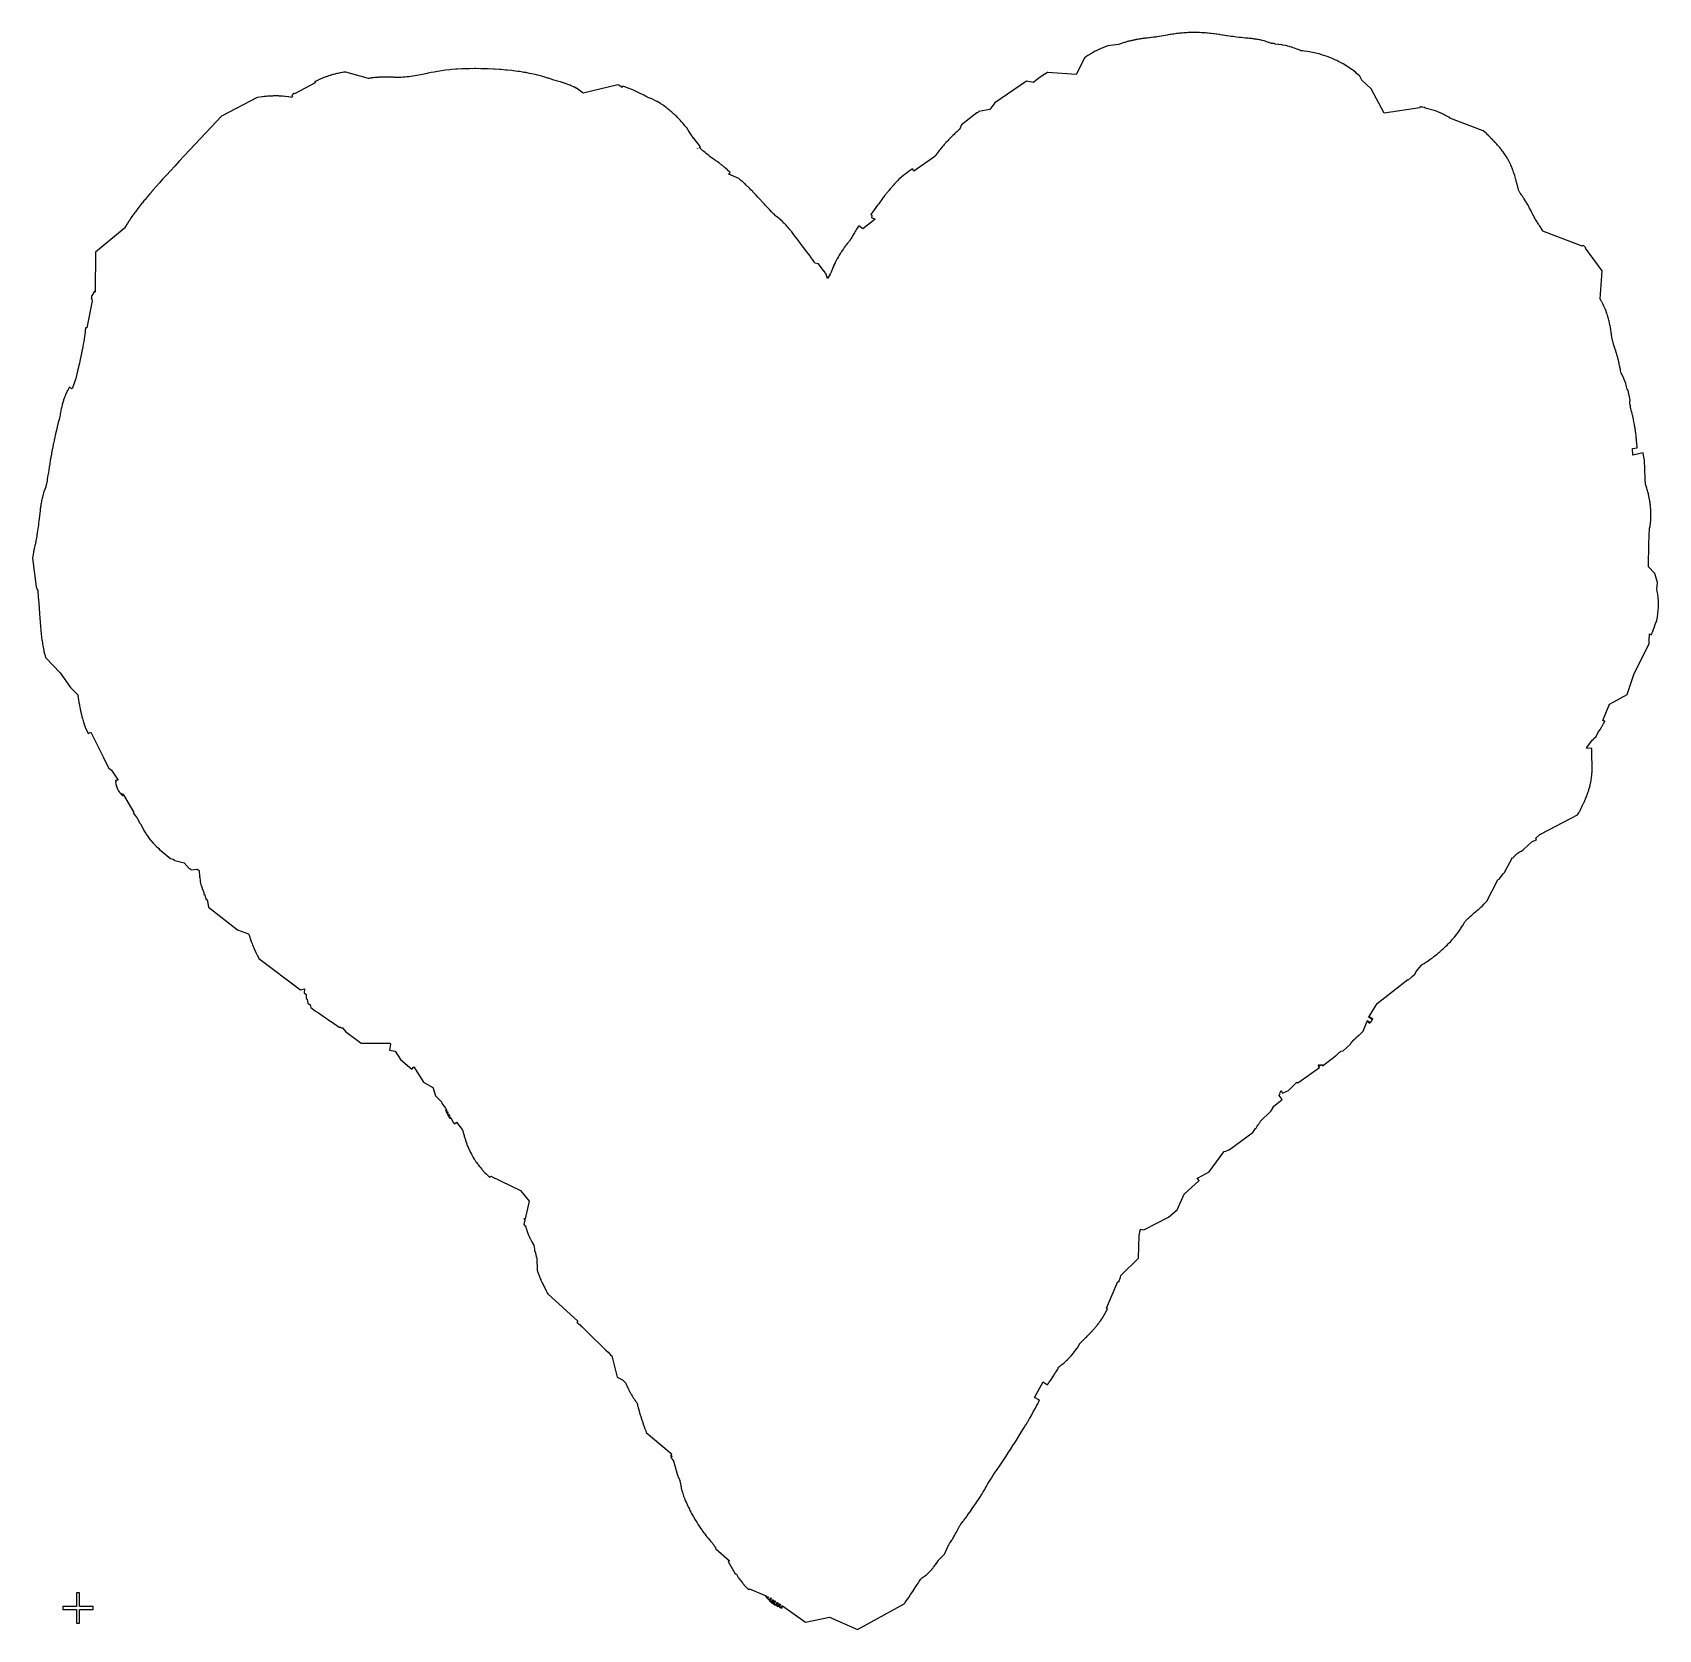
# Model space of a CAD drawing. Header units: metres. Extents: x -1.5 to 52.4, y -0.7 to 52.3.
import ezdxf

# ---------------------------------------------------------------- set-up
doc = ezdxf.new("R2010")
doc.units = ezdxf.units.M

msp = doc.modelspace()

# ---------------------------------------------------------------- linework, layer by layer
for p, q in [((34.1627, 51.8138), (34.0757, 51.7841)), ((34.1657, 51.8148), (34.1627, 51.8138)), ((34.5186, 51.8583), (34.1657, 51.8148)), ((34.6503, 51.9084), (34.5186, 51.8583)), ((34.6687, 51.9144), (34.6503, 51.9084)), ((34.7159, 51.9293), (34.6687, 51.9144)), ((34.7268, 51.9326), (34.7159, 51.9293)), ((34.7607, 51.9425), (34.7268, 51.9326)), ((34.7839, 51.949), (34.7607, 51.9425)), ((34.8117, 51.9566), (34.7839, 51.949)), ((34.8283, 51.9611), (34.8117, 51.9566)), ((34.8551, 51.968), (34.8283, 51.9611)), ((34.8819, 51.9748), (34.8551, 51.968)), ((34.9182, 51.9836), (34.8819, 51.9748)), ((34.9366, 51.9878), (34.9182, 51.9836)), ((34.9586, 51.9928), (34.9366, 51.9878)), ((34.9893, 51.9996), (34.9586, 51.9928)), ((35.0145, 52.005), (34.9893, 51.9996)), ((35.0349, 52.0092), (35.0145, 52.005)), ((35.0533, 52.0129), (35.0349, 52.0092)), ((35.0891, 52.02), (35.0533, 52.0129)), ((35.1073, 52.0235), (35.0891, 52.02)), ((35.1263, 52.027), (35.1073, 52.0235)), ((35.1545, 52.0321), (35.1263, 52.027)), ((35.1911, 52.0384), (35.1545, 52.0321)), ((35.2127, 52.042), (35.1911, 52.0384)), ((35.2356, 52.0457), (35.2127, 52.042)), ((35.2523, 52.0484), (35.2356, 52.0457)), ((35.2828, 52.053), (35.2523, 52.0484)), ((35.3023, 52.0559), (35.2828, 52.053)), ((35.3334, 52.0603), (35.3023, 52.0559)), ((35.3651, 52.0646), (35.3334, 52.0603)), ((35.3893, 52.0677), (35.3651, 52.0646)), ((35.41, 52.0702), (35.3893, 52.0677)), ((35.44, 52.0736), (35.41, 52.0702)), ((35.4687, 52.0768), (35.44, 52.0736)), ((35.5253, 52.0825), (35.4687, 52.0768)), ((35.5523, 52.0854), (35.5253, 52.0825)), ((35.6145, 52.0925), (35.5523, 52.0854)), ((35.6786, 52.1006), (35.6145, 52.0925)), ((35.7523, 52.1104), (35.6786, 52.1006)), ((35.7898, 52.1157), (35.7523, 52.1104)), ((35.8667, 52.1269), (35.7898, 52.1157)), ((35.9368, 52.1376), (35.8667, 52.1269)), ((36.0097, 52.1493), (35.9368, 52.1376)), ((36.0709, 52.1597), (36.0097, 52.1493)), ((36.1289, 52.1702), (36.0709, 52.1597)), ((36.1678, 52.1776), (36.1289, 52.1702)), ((36.2257, 52.1884), (36.1678, 52.1776)), ((36.2601, 52.1945), (36.2257, 52.1884)), ((36.31, 52.2028), (36.2601, 52.1945)), ((36.3515, 52.2093), (36.31, 52.2028)), ((36.4037, 52.217), (36.3515, 52.2093)), ((36.4434, 52.2224), (36.4037, 52.217)), ((36.4938, 52.2287), (36.4434, 52.2224)), ((36.5402, 52.234), (36.4938, 52.2287)), ((36.5907, 52.2391), (36.5402, 52.234)), ((36.6325, 52.243), (36.5907, 52.2391)), ((36.6846, 52.2472), (36.6325, 52.243)), ((36.7307, 52.2504), (36.6846, 52.2472)), ((36.7825, 52.2534), (36.7307, 52.2504)), ((36.8248, 52.2554), (36.7825, 52.2534)), ((36.8784, 52.2573), (36.8248, 52.2554)), ((36.9254, 52.2585), (36.8784, 52.2573)), ((36.976, 52.2591), (36.9254, 52.2585)), ((37.0148, 52.2592), (36.976, 52.2591)), ((37.0717, 52.2589), (37.0148, 52.2592)), ((37.1164, 52.2581), (37.0717, 52.2589)), ((37.1715, 52.2565), (37.1164, 52.2581)), ((37.2106, 52.255), (37.1715, 52.2565)), ((37.2708, 52.2521), (37.2106, 52.255)), ((37.3047, 52.2502), (37.2708, 52.2521)), ((37.3647, 52.2462), (37.3047, 52.2502)), ((37.4014, 52.2435), (37.3647, 52.2462)), ((37.4672, 52.238), (37.4014, 52.2435)), ((37.4964, 52.2353), (37.4672, 52.238)), ((37.5649, 52.2286), (37.4964, 52.2353)), ((37.5993, 52.2249), (37.5649, 52.2286)), ((37.6682, 52.2169), (37.5993, 52.2249)), ((37.6928, 52.2139), (37.6682, 52.2169)), ((37.7618, 52.205), (37.6928, 52.2139)), ((37.7845, 52.2019), (37.7618, 52.205)), ((37.8699, 52.1899), (37.7845, 52.2019)), ((37.8917, 52.1867), (37.8699, 52.1899)), ((37.9646, 52.1757), (37.8917, 52.1867)), ((37.9863, 52.1723), (37.9646, 52.1757)), ((38.1015, 52.1535), (37.9863, 52.1723)), ((38.127, 52.1496), (38.1015, 52.1535)), ((38.1861, 52.1407), (38.127, 52.1496)), ((38.2549, 52.1311), (38.1861, 52.1407)), ((38.3221, 52.1221), (38.2549, 52.1311)), ((38.4388, 52.1077), (38.3221, 52.1221)), ((38.5188, 52.0983), (38.4388, 52.1077)), ((38.5934, 52.0901), (38.5188, 52.0983)), ((38.6597, 52.0831), (38.5934, 52.0901)), ((38.7288, 52.0765), (38.6597, 52.0831)), ((38.7993, 52.0703), (38.7288, 52.0765)), ((38.8182, 52.0686), (38.7993, 52.0703)), ((38.8642, 52.0641), (38.8182, 52.0686)), ((38.8831, 52.0621), (38.8642, 52.0641)), ((38.9129, 52.0589), (38.8831, 52.0621)), ((38.9408, 52.0557), (38.9129, 52.0589)), ((38.976, 52.0514), (38.9408, 52.0557)), ((39.0059, 52.0476), (38.976, 52.0514)), ((39.0314, 52.0441), (39.0059, 52.0476)), ((39.0603, 52.0399), (39.0314, 52.0441)), ((39.0862, 52.036), (39.0603, 52.0399)), ((39.124, 52.0299), (39.0862, 52.036)), ((39.1422, 52.0267), (39.124, 52.0299)), ((39.1894, 52.0181), (39.1422, 52.0267)), ((39.2086, 52.0143), (39.1894, 52.0181)), ((39.2672, 52.0019), (39.2086, 52.0143)), ((39.28, 51.9989), (39.2672, 52.0019)), ((39.3425, 51.9837), (39.28, 51.9989)), ((39.3522, 51.9811), (39.3425, 51.9837)), ((39.4931, 51.9281), (39.3522, 51.9811)), ((39.5162, 51.9307), (39.4931, 51.9281)), ((39.5199, 51.9294), (39.5162, 51.9307)), ((39.5164, 51.9193), (39.5199, 51.9294)), ((39.5625, 51.902), (39.5164, 51.9193)), ((39.5877, 51.9037), (39.5625, 51.902)), ((39.5962, 51.9003), (39.5877, 51.9037)), ((39.5925, 51.8909), (39.5962, 51.9003)), ((39.6756, 51.8936), (39.5925, 51.8909)), ((39.7202, 51.8739), (39.6756, 51.8936)), ((39.7324, 51.8731), (39.7202, 51.8739)), ((39.8306, 51.8638), (39.7324, 51.8731)), ((39.8434, 51.8623), (39.8306, 51.8638)), ((39.9477, 51.8471), (39.8434, 51.8623)), ((39.959, 51.8451), (39.9477, 51.8471)), ((40.0432, 51.8287), (39.959, 51.8451)), ((40.0609, 51.8248), (40.0432, 51.8287)), ((40.1134, 51.8126), (40.0609, 51.8248)), ((40.1214, 51.8107), (40.1134, 51.8126)), ((40.1959, 51.7908), (40.1214, 51.8107)), ((40.202, 51.789), (40.1959, 51.7908)), ((40.2465, 51.7757), (40.202, 51.789)), ((33.4034, 51.4274), (33.1117, 50.8702)), ((33.4131, 51.4343), (33.4034, 51.4274)), ((33.4731, 51.4755), (33.4131, 51.4343)), ((33.5051, 51.4966), (33.4731, 51.4755)), ((33.5659, 51.5352), (33.5051, 51.4966)), ((33.593, 51.5517), (33.5659, 51.5352)), ((33.6553, 51.588), (33.593, 51.5517)), ((33.687, 51.6059), (33.6553, 51.588)), ((33.7452, 51.6372), (33.687, 51.6059)), ((33.7739, 51.6521), (33.7452, 51.6372)), ((33.8416, 51.6855), (33.7739, 51.6521)), ((33.8693, 51.6986), (33.8416, 51.6855)), ((33.9396, 51.73), (33.8693, 51.6986)), ((33.9646, 51.7406), (33.9396, 51.73)), ((34.0562, 51.7769), (33.9646, 51.7406)), ((34.0757, 51.7841), (34.0562, 51.7769)), ((40.2653, 51.7698), (40.2465, 51.7757)), ((40.3029, 51.7576), (40.2653, 51.7698)), ((40.315, 51.7536), (40.3029, 51.7576)), ((40.3608, 51.7376), (40.315, 51.7536)), ((40.3787, 51.7312), (40.3608, 51.7376)), ((40.4306, 51.7115), (40.3787, 51.7312)), ((40.4504, 51.7038), (40.4306, 51.7115)), ((40.4809, 51.6915), (40.4504, 51.7038)), ((40.4983, 51.6843), (40.4809, 51.6915)), ((40.5302, 51.6708), (40.4983, 51.6843)), ((40.567, 51.6549), (40.5302, 51.6708)), ((40.6223, 51.6511), (40.567, 51.6549)), ((40.6737, 51.6459), (40.6223, 51.6511)), ((40.7896, 51.6306), (40.6737, 51.6459)), ((40.8486, 51.6211), (40.7896, 51.6306)), ((40.9556, 51.6008), (40.8486, 51.6211)), ((41.0181, 51.5872), (40.9556, 51.6008)), ((41.1109, 51.5647), (41.0181, 51.5872)), ((41.1754, 51.5474), (41.1109, 51.5647)), ((41.2628, 51.5218), (41.1754, 51.5474)), ((41.3255, 51.5019), (41.2628, 51.5218)), ((41.4079, 51.4737), (41.3255, 51.5019)), ((41.475, 51.4491), (41.4079, 51.4737)), ((41.5523, 51.4189), (41.475, 51.4491)), ((41.6137, 51.3935), (41.5523, 51.4189)), ((41.6952, 51.3576), (41.6137, 51.3935)), ((41.7569, 51.3287), (41.6952, 51.3576)), ((41.8318, 51.2918), (41.7569, 51.3287)), ((41.888, 51.2626), (41.8318, 51.2918)), ((41.9707, 51.2172), (41.888, 51.2626)), ((8.05852, 50.7248), (7.98215, 50.6909)), ((8.08556, 50.7362), (8.05852, 50.7248)), ((8.15802, 50.7649), (8.08556, 50.7362)), ((8.18579, 50.7753), (8.15802, 50.7649)), ((8.21654, 50.7865), (8.18579, 50.7753)), ((8.2382, 50.7942), (8.21654, 50.7865)), ((8.28526, 50.8103), (8.2382, 50.7942)), ((8.315, 50.8201), (8.28526, 50.8103)), ((8.34993, 50.8312), (8.315, 50.8201)), ((8.37115, 50.8377), (8.34993, 50.8312)), ((8.39833, 50.8458), (8.37115, 50.8377)), ((8.41875, 50.8518), (8.39833, 50.8458)), ((8.45715, 50.8626), (8.41875, 50.8518)), ((8.49126, 50.8719), (8.45715, 50.8626)), ((8.52876, 50.8816), (8.49126, 50.8719)), ((8.54591, 50.8859), (8.52876, 50.8816)), ((8.58638, 50.8956), (8.54591, 50.8859)), ((8.6183, 50.9028), (8.58638, 50.8956)), ((8.6925, 50.9183), (8.6183, 50.9028)), ((8.72028, 50.9235), (8.6925, 50.9183)), ((8.76433, 50.9313), (8.72028, 50.9235)), ((8.77835, 50.9336), (8.76433, 50.9313)), ((8.82098, 50.9402), (8.77835, 50.9336)), ((8.84483, 50.9436), (8.82098, 50.9402)), ((8.87393, 50.9476), (8.84483, 50.9436)), ((8.88927, 50.9496), (8.87393, 50.9476)), ((9.63409, 50.7344), (8.88927, 50.9496)), ((9.64476, 50.7361), (9.63409, 50.7344)), ((9.67918, 50.7416), (9.64476, 50.7361)), ((9.69728, 50.7442), (9.67918, 50.7416)), ((9.72324, 50.7479), (9.69728, 50.7442)), ((9.74911, 50.7514), (9.72324, 50.7479)), ((9.78174, 50.7556), (9.74911, 50.7514)), ((9.80573, 50.7584), (9.78174, 50.7556)), ((9.84682, 50.7628), (9.80573, 50.7584)), ((9.86922, 50.765), (9.84682, 50.7628)), ((9.90041, 50.7678), (9.86922, 50.765)), ((9.92882, 50.7701), (9.90041, 50.7678)), ((9.95616, 50.7722), (9.92882, 50.7701)), ((9.98293, 50.774), (9.95616, 50.7722)), ((10.0139, 50.7758), (9.98293, 50.774)), ((10.0349, 50.7769), (10.0139, 50.7758)), ((10.068, 50.7784), (10.0349, 50.7769)), ((10.0984, 50.7795), (10.068, 50.7784)), ((10.1305, 50.7804), (10.0984, 50.7795)), ((10.1561, 50.7809), (10.1305, 50.7804)), ((10.1782, 50.7812), (10.1561, 50.7809)), ((10.205, 50.7814), (10.1782, 50.7812)), ((10.2416, 50.7814), (10.205, 50.7814)), ((10.2713, 50.7811), (10.2416, 50.7814)), ((10.2929, 50.7808), (10.2713, 50.7811)), ((10.3211, 50.7802), (10.2929, 50.7808)), ((10.3508, 50.7794), (10.3211, 50.7802)), ((10.3758, 50.7785), (10.3508, 50.7794)), ((10.4024, 50.7774), (10.3758, 50.7785)), ((10.4381, 50.7756), (10.4024, 50.7774)), ((10.4658, 50.7741), (10.4381, 50.7756)), ((10.4902, 50.7725), (10.4658, 50.7741)), ((10.5146, 50.7709), (10.4902, 50.7725)), ((10.5524, 50.768), (10.5146, 50.7709)), ((10.5712, 50.7665), (10.5524, 50.768)), ((10.5931, 50.7647), (10.5712, 50.7665)), ((10.6013, 50.7641), (10.5931, 50.7647)), ((10.6219, 50.764), (10.6013, 50.7641)), ((10.6505, 50.7646), (10.6219, 50.764)), ((10.6849, 50.7661), (10.6505, 50.7646)), ((10.7367, 50.7692), (10.6849, 50.7661)), ((10.7897, 50.773), (10.7367, 50.7692)), ((10.8495, 50.7783), (10.7897, 50.773)), ((10.9142, 50.7848), (10.8495, 50.7783)), ((10.9724, 50.7912), (10.9142, 50.7848)), ((11.0439, 50.8002), (10.9724, 50.7912)), ((11.107, 50.8087), (11.0439, 50.8002)), ((11.1776, 50.8191), (11.107, 50.8087)), ((11.2402, 50.8289), (11.1776, 50.8191)), ((11.3081, 50.8405), (11.2402, 50.8289)), ((11.3669, 50.8512), (11.3081, 50.8405)), ((11.4235, 50.8623), (11.3669, 50.8512)), ((11.4856, 50.8755), (11.4235, 50.8623)), ((11.5321, 50.8862), (11.4856, 50.8755)), ((11.5794, 50.898), (11.5321, 50.8862)), ((11.6137, 50.9062), (11.5794, 50.898)), ((11.7182, 50.9303), (11.6137, 50.9062)), ((11.812, 50.9495), (11.7182, 50.9303)), ((11.9249, 50.9699), (11.812, 50.9495)), ((12.0026, 50.9823), (11.9249, 50.9699)), ((12.1273, 50.9998), (12.0026, 50.9823)), ((12.1928, 51.0079), (12.1273, 50.9998)), ((12.3361, 51.0231), (12.1928, 51.0079)), ((12.3903, 51.0282), (12.3361, 51.0231)), ((12.5311, 51.0393), (12.3903, 51.0282)), ((12.5804, 51.0426), (12.5311, 51.0393)), ((12.7399, 51.0512), (12.5804, 51.0426)), ((12.7839, 51.0531), (12.7399, 51.0512)), ((12.9423, 51.0582), (12.7839, 51.0531)), ((12.9837, 51.0591), (12.9423, 51.0582)), ((13.1545, 51.0611), (12.9837, 51.0591)), ((13.1938, 51.0611), (13.1545, 51.0611)), ((13.3609, 51.0598), (13.1938, 51.0611)), ((13.3997, 51.0591), (13.3609, 51.0598)), ((13.5737, 51.0543), (13.3997, 51.0591)), ((13.6103, 51.0529), (13.5737, 51.0543)), ((13.7796, 51.0451), (13.6103, 51.0529)), ((13.8173, 51.043), (13.7796, 51.0451)), ((13.9884, 51.0319), (13.8173, 51.043)), ((14.0283, 51.0289), (13.9884, 51.0319)), ((14.1926, 51.015), (14.0283, 51.0289)), ((14.2343, 51.011), (14.1926, 51.015)), ((14.3939, 50.9941), (14.2343, 51.011)), ((14.4374, 50.989), (14.3939, 50.9941)), ((14.5892, 50.9695), (14.4374, 50.989)), ((14.6412, 50.9621), (14.5892, 50.9695)), ((14.7968, 50.938), (14.6412, 50.9621)), ((14.8516, 50.9287), (14.7968, 50.938)), ((14.979, 50.9053), (14.8516, 50.9287)), ((15.0453, 50.8919), (14.979, 50.9053)), ((15.1681, 50.865), (15.0453, 50.8919)), ((15.2476, 50.8459), (15.1681, 50.865)), ((15.3552, 50.8177), (15.2476, 50.8459)), ((15.4504, 50.7902), (15.3552, 50.8177)), ((15.5495, 50.7589), (15.4504, 50.7902)), ((15.5797, 50.7491), (15.5495, 50.7589)), ((15.6037, 50.7411), (15.5797, 50.7491)), ((15.6702, 50.7198), (15.6037, 50.7411)), ((15.7547, 50.6938), (15.6702, 50.7198)), ((31.8597, 50.7344), (31.7759, 50.6682)), ((31.8727, 50.7441), (31.8597, 50.7344)), ((31.9577, 50.8044), (31.8727, 50.7441)), ((31.9713, 50.8134), (31.9577, 50.8044)), ((32.0653, 50.8727), (31.9713, 50.8134)), ((32.0783, 50.8804), (32.0653, 50.8727)), ((32.1656, 50.9291), (32.0783, 50.8804)), ((32.1777, 50.9355), (32.1656, 50.9291)), ((33.1117, 50.8702), (32.1777, 50.9355)), ((42.0247, 51.1857), (41.9707, 51.2172)), ((42.1035, 51.1376), (42.0247, 51.1857)), ((42.15, 51.1075), (42.1035, 51.1376)), ((42.2397, 51.0463), (42.15, 51.1075)), ((42.2792, 51.0177), (42.2397, 51.0463)), ((42.3769, 50.9423), (42.2792, 51.0177)), ((42.4093, 50.9156), (42.3769, 50.9423)), ((42.5137, 50.8235), (42.4093, 50.9156)), ((42.5271, 50.8107), (42.5137, 50.8235)), ((42.5895, 50.6773), (42.5271, 50.8107)), ((7.11308, 50.1962), (7.09084, 50.1754)), ((7.09084, 50.1754), (7.11139, 50.1534)), ((7.11383, 50.1966), (7.11308, 50.1962)), ((7.11568, 50.1983), (7.11383, 50.1966)), ((7.12384, 50.2056), (7.11559, 50.1984)), ((7.11559, 50.1984), (7.11568, 50.1983)), ((7.12901, 50.2101), (7.12376, 50.2057)), ((7.12376, 50.2057), (7.12384, 50.2056)), ((7.13177, 50.2125), (7.12901, 50.2101)), ((7.13292, 50.2135), (7.13173, 50.2125)), ((7.13173, 50.2125), (7.13177, 50.2125)), ((7.13382, 50.2155), (7.13229, 50.2144)), ((7.13229, 50.2144), (7.13292, 50.2135)), ((7.13931, 50.2202), (7.13338, 50.2161)), ((7.13338, 50.2161), (7.13382, 50.2155)), ((7.14374, 50.2233), (7.13921, 50.2203)), ((7.13921, 50.2203), (7.13931, 50.2202)), ((7.14395, 50.2237), (7.14374, 50.2233)), ((7.15044, 50.2277), (7.14395, 50.2237)), ((7.15108, 50.2282), (7.15044, 50.2277)), ((7.15111, 50.2282), (7.15108, 50.2282)), ((7.15318, 50.2297), (7.15111, 50.2282)), ((7.15894, 50.2342), (7.15318, 50.2297)), ((7.15904, 50.2341), (7.15894, 50.2342)), ((7.16083, 50.2354), (7.15904, 50.2341)), ((7.16087, 50.2354), (7.16083, 50.2354)), ((7.16995, 50.2421), (7.16087, 50.2354)), ((7.17027, 50.2416), (7.16995, 50.2421)), ((7.17178, 50.2427), (7.17027, 50.2416)), ((7.18005, 50.2308), (7.17178, 50.2427)), ((7.87297, 50.5887), (7.18005, 50.2308)), ((7.85533, 50.6278), (7.85332, 50.6268)), ((7.85332, 50.6268), (7.87297, 50.5887)), ((7.85904, 50.6304), (7.85501, 50.6285)), ((7.85501, 50.6285), (7.85533, 50.6278)), ((7.86101, 50.6316), (7.85895, 50.6306)), ((7.85895, 50.6306), (7.85904, 50.6304)), ((7.86719, 50.6345), (7.8609, 50.6318)), ((7.8609, 50.6318), (7.86101, 50.6316)), ((7.86966, 50.6355), (7.86716, 50.6345)), ((7.86716, 50.6345), (7.86719, 50.6345)), ((7.87314, 50.637), (7.86961, 50.6357)), ((7.86961, 50.6357), (7.86966, 50.6355)), ((7.8981, 50.6499), (7.87314, 50.637)), ((7.96573, 50.6832), (7.8981, 50.6499)), ((7.98215, 50.6909), (7.96573, 50.6832)), ((15.9055, 50.6488), (15.7547, 50.6938)), ((16.0077, 50.619), (15.9055, 50.6488)), ((16.0437, 50.6081), (16.0077, 50.619)), ((16.0661, 50.6012), (16.0437, 50.6081)), ((16.0931, 50.5925), (16.0661, 50.6012)), ((16.11, 50.587), (16.0931, 50.5925)), ((16.136, 50.5783), (16.11, 50.587)), ((16.1568, 50.5711), (16.136, 50.5783)), ((16.1756, 50.5646), (16.1568, 50.5711)), ((16.193, 50.5584), (16.1756, 50.5646)), ((16.2449, 50.5392), (16.193, 50.5584)), ((16.2817, 50.5251), (16.2449, 50.5392)), ((16.3255, 50.5076), (16.2817, 50.5251)), ((16.3586, 50.4939), (16.3255, 50.5076)), ((16.4143, 50.4699), (16.3586, 50.4939)), ((16.4328, 50.4617), (16.4143, 50.4699)), ((16.462, 50.4482), (16.4328, 50.4617)), ((16.4731, 50.4431), (16.462, 50.4482)), ((16.5224, 50.4191), (16.4731, 50.4431)), ((16.537, 50.4118), (16.5224, 50.4191)), ((16.7574, 50.2516), (16.537, 50.4118)), ((17.911, 50.5195), (16.7574, 50.2516)), ((17.9438, 50.5121), (17.911, 50.5195)), ((18.0488, 50.44), (17.9438, 50.5121)), ((18.0603, 50.48), (18.0488, 50.44)), ((18.0651, 50.4786), (18.0603, 50.48)), ((18.1059, 50.4657), (18.0651, 50.4786)), ((18.1061, 50.4664), (18.1059, 50.4657)), ((18.1116, 50.4647), (18.1061, 50.4664)), ((18.1131, 50.4634), (18.1116, 50.4647)), ((18.1693, 50.4457), (18.1131, 50.4634)), ((18.1888, 50.4389), (18.1693, 50.4457)), ((18.2569, 50.414), (18.1888, 50.4389)), ((18.287, 50.4024), (18.2569, 50.414)), ((18.3387, 50.3815), (18.287, 50.4024)), ((18.3707, 50.3681), (18.3387, 50.3815)), ((18.4053, 50.3532), (18.3707, 50.3681)), ((18.4477, 50.3345), (18.4053, 50.3532)), ((18.4717, 50.3237), (18.4477, 50.3345)), ((18.4929, 50.314), (18.4717, 50.3237)), ((18.519, 50.3018), (18.4929, 50.314)), ((18.5602, 50.2823), (18.519, 50.3018)), ((18.5796, 50.2729), (18.5602, 50.2823)), ((18.6068, 50.2596), (18.5796, 50.2729)), ((18.6271, 50.2496), (18.6068, 50.2596)), ((18.6726, 50.2268), (18.6271, 50.2496)), ((18.7001, 50.2127), (18.6726, 50.2268)), ((18.767, 50.1777), (18.7001, 50.2127)), ((18.8297, 50.1457), (18.767, 50.1777)), ((31.4649, 50.6418), (30.4117, 49.9244)), ((31.6983, 50.6005), (31.4649, 50.6418)), ((31.7636, 50.6579), (31.6983, 50.6005)), ((31.7759, 50.6682), (31.7636, 50.6579)), ((42.902, 50.3951), (42.5895, 50.6773)), ((43.3297, 49.5861), (42.902, 50.3951)), ((5.94272, 50.1002), (4.75735, 49.4861)), ((6.10475, 50.1227), (5.94272, 50.1002)), ((6.1301, 50.126), (6.10475, 50.1227)), ((6.17699, 50.1319), (6.1301, 50.126)), ((6.23831, 50.1387), (6.17699, 50.1319)), ((6.28374, 50.1429), (6.23831, 50.1387)), ((6.34807, 50.148), (6.28374, 50.1429)), ((6.38799, 50.1504), (6.34807, 50.148)), ((6.45062, 50.1533), (6.38799, 50.1504)), ((6.48865, 50.1545), (6.45062, 50.1533)), ((6.54962, 50.1554), (6.48865, 50.1545)), ((6.5779, 50.1554), (6.54962, 50.1554)), ((6.64801, 50.1542), (6.5779, 50.1554)), ((6.67715, 50.1532), (6.64801, 50.1542)), ((6.75507, 50.1489), (6.67715, 50.1532)), ((6.78241, 50.1469), (6.75507, 50.1489)), ((6.86227, 50.1393), (6.78241, 50.1469)), ((6.88263, 50.137), (6.86227, 50.1393)), ((6.96889, 50.1252), (6.88263, 50.137)), ((6.98625, 50.1225), (6.96889, 50.1252)), ((7.08817, 50.1033), (6.98625, 50.1225)), ((7.11139, 50.1534), (7.08817, 50.1033)), ((18.8673, 50.127), (18.8297, 50.1457)), ((18.8979, 50.112), (18.8673, 50.127)), ((18.9071, 50.1076), (18.8979, 50.112)), ((19.0327, 50.0612), (18.9071, 50.1076)), ((19.0362, 50.0597), (19.0327, 50.0612)), ((19.2054, 49.9757), (19.0362, 50.0597)), ((19.2091, 49.9737), (19.2054, 49.9757)), ((19.3217, 49.9061), (19.2091, 49.9737)), ((19.3379, 49.8956), (19.3217, 49.9061)), ((19.3978, 49.8554), (19.3379, 49.8956)), ((19.4187, 49.8408), (19.3978, 49.8554)), ((19.4723, 49.802), (19.4187, 49.8408)), ((19.4981, 49.7828), (19.4723, 49.802)), ((19.5388, 49.7514), (19.4981, 49.7828)), ((19.5671, 49.729), (19.5388, 49.7514)), ((19.6038, 49.6994), (19.5671, 49.729)), ((19.6344, 49.6741), (19.6038, 49.6994)), ((19.6711, 49.6429), (19.6344, 49.6741)), ((19.7035, 49.6147), (19.6711, 49.6429)), ((29.8724, 49.634), (29.8459, 49.5981)), ((29.8764, 49.6348), (29.8724, 49.634)), ((29.8818, 49.6422), (29.8764, 49.6348)), ((29.8821, 49.6425), (29.8818, 49.6422)), ((29.8863, 49.6367), (29.8821, 49.6425)), ((30.2466, 49.7066), (29.8863, 49.6367)), ((30.4117, 49.9244), (30.2466, 49.7066)), ((44.5195, 49.7609), (43.3297, 49.5861)), ((44.5244, 49.7955), (44.5195, 49.7609)), ((44.5598, 49.7906), (44.5244, 49.7955)), ((44.6166, 49.7754), (44.5598, 49.7906)), ((44.6194, 49.7848), (44.6166, 49.7754)), ((44.6624, 49.772), (44.6194, 49.7848)), ((44.6716, 49.7695), (44.6624, 49.772)), ((44.6736, 49.769), (44.6716, 49.7695)), ((44.677, 49.7682), (44.6736, 49.769)), ((44.677, 49.7681), (44.677, 49.7682)), ((44.6787, 49.7676), (44.677, 49.7681)), ((44.6904, 49.7648), (44.6787, 49.7676)), ((44.6903, 49.7646), (44.6904, 49.7648)), ((44.6973, 49.7627), (44.6903, 49.7646)), ((44.6951, 49.7543), (44.6973, 49.7627)), ((45.036, 49.663), (44.6951, 49.7543)), ((45.0617, 49.6526), (45.036, 49.663)), ((45.1078, 49.6332), (45.0617, 49.6526)), ((45.1403, 49.619), (45.1078, 49.6332)), ((4.75735, 49.4861), (3.5218, 48.1664)), ((19.7346, 49.5871), (19.7035, 49.6147)), ((19.7683, 49.5565), (19.7346, 49.5871)), ((19.7978, 49.5291), (19.7683, 49.5565)), ((19.8292, 49.4995), (19.7978, 49.5291)), ((19.8614, 49.4684), (19.8292, 49.4995)), ((19.8916, 49.4386), (19.8614, 49.4684)), ((19.922, 49.4078), (19.8916, 49.4386)), ((19.952, 49.3769), (19.922, 49.4078)), ((19.9843, 49.3429), (19.952, 49.3769)), ((20.0154, 49.3092), (19.9843, 49.3429)), ((20.0548, 49.2653), (20.0154, 49.3092)), ((20.0721, 49.2454), (20.0548, 49.2653)), ((20.1117, 49.1986), (20.0721, 49.2454)), ((20.1368, 49.168), (20.1117, 49.1986)), ((20.1837, 49.1084), (20.1368, 49.168)), ((20.1955, 49.0929), (20.1837, 49.1084)), ((20.2453, 49.0242), (20.1955, 49.0929)), ((29.3139, 49.192), (29.2407, 49.0404)), ((29.818, 49.5932), (29.3139, 49.192)), ((29.8459, 49.5981), (29.818, 49.5932)), ((45.1705, 49.6056), (45.1403, 49.619)), ((45.1906, 49.5965), (45.1705, 49.6056)), ((45.2115, 49.5868), (45.1906, 49.5965)), ((45.2432, 49.5719), (45.2115, 49.5868)), ((45.2709, 49.5587), (45.2432, 49.5719)), ((45.3152, 49.5371), (45.2709, 49.5587)), ((45.3478, 49.5208), (45.3152, 49.5371)), ((45.389, 49.4998), (45.3478, 49.5208)), ((45.4114, 49.4882), (45.389, 49.4998)), ((45.4754, 49.4544), (45.4114, 49.4882)), ((45.4884, 49.4478), (45.4754, 49.4544)), ((45.4899, 49.4474), (45.4884, 49.4478)), ((45.4898, 49.4472), (45.4899, 49.4474)), ((45.4918, 49.4463), (45.4898, 49.4472)), ((45.5076, 49.441), (45.4918, 49.4463)), ((45.5067, 49.4195), (45.5137, 49.4377)), ((46.6138, 49.0034), (45.5067, 49.4195)), ((45.5074, 49.4402), (45.5076, 49.441)), ((45.5137, 49.4377), (45.5074, 49.4402)), ((20.2543, 49.0112), (20.2453, 49.0242)), ((20.3239, 48.9035), (20.2543, 49.0112)), ((20.3316, 48.8907), (20.3239, 48.9035)), ((20.355, 48.8508), (20.3316, 48.8907)), ((20.3568, 48.8475), (20.355, 48.8508)), ((20.3677, 48.829), (20.3568, 48.8475)), ((20.3786, 48.8118), (20.3677, 48.829)), ((20.382, 48.8066), (20.3786, 48.8118)), ((20.3909, 48.7934), (20.382, 48.8066)), ((20.3927, 48.791), (20.3909, 48.7934)), ((20.4239, 48.7586), (20.3927, 48.791)), ((20.4304, 48.7514), (20.4239, 48.7586)), ((20.5237, 48.6303), (20.4304, 48.7514)), ((20.5369, 48.6237), (20.5237, 48.6303)), ((20.5328, 48.6185), (20.5379, 48.6224)), ((20.5648, 48.5769), (20.5328, 48.6185)), ((20.5379, 48.6224), (20.5369, 48.6237)), ((20.5767, 48.5705), (20.5648, 48.5769)), ((20.5744, 48.5645), (20.5787, 48.5677)), ((20.6074, 48.5216), (20.5744, 48.5645)), ((20.5787, 48.5677), (20.5767, 48.5705)), ((28.7765, 48.5865), (28.738, 48.5432)), ((28.795, 48.6071), (28.7765, 48.5865)), ((28.8297, 48.645), (28.795, 48.6071)), ((28.8539, 48.671), (28.8297, 48.645)), ((28.8878, 48.7068), (28.8539, 48.671)), ((28.9105, 48.7304), (28.8878, 48.7068)), ((28.9477, 48.7684), (28.9105, 48.7304)), ((28.9675, 48.7883), (28.9477, 48.7684)), ((29.0029, 48.8235), (28.9675, 48.7883)), ((29.0283, 48.8483), (29.0029, 48.8235)), ((29.0616, 48.8803), (29.0283, 48.8483)), ((29.0915, 48.9084), (29.0616, 48.8803)), ((29.1254, 48.9395), (29.0915, 48.9084)), ((29.151, 48.9627), (29.1254, 48.9395)), ((29.1771, 48.9859), (29.151, 48.9627)), ((29.2158, 49.0194), (29.1771, 48.9859)), ((29.2407, 49.0404), (29.2158, 49.0194)), ((46.622, 48.9965), (46.6138, 49.0034)), ((46.6615, 48.9624), (46.622, 48.9965)), ((46.6742, 48.9511), (46.6615, 48.9624)), ((46.713, 48.9157), (46.6742, 48.9511)), ((46.7356, 48.8946), (46.713, 48.9157)), ((46.7639, 48.8677), (46.7356, 48.8946)), ((46.7932, 48.8391), (46.7639, 48.8677)), ((46.8076, 48.8249), (46.7932, 48.8391)), ((46.8355, 48.7973), (46.8076, 48.8249)), ((46.8508, 48.7819), (46.8355, 48.7973)), ((46.8875, 48.7447), (46.8508, 48.7819)), ((46.896, 48.7361), (46.8875, 48.7447)), ((46.9341, 48.697), (46.896, 48.7361)), ((46.9417, 48.6891), (46.9341, 48.697)), ((46.9805, 48.6489), (46.9417, 48.6891)), ((46.9891, 48.6398), (46.9805, 48.6489)), ((47.0203, 48.6071), (46.9891, 48.6398)), ((47.0367, 48.5897), (47.0203, 48.6071)), ((47.0673, 48.5567), (47.0367, 48.5897)), ((47.0935, 48.5279), (47.0673, 48.5567)), ((3.5218, 48.1664), (3.3591, 47.9923)), ((20.5511, 48.4072), (20.5552, 48.4098)), ((20.5517, 48.4067), (20.5511, 48.4072)), ((20.5552, 48.4098), (20.5517, 48.4067)), ((20.613, 48.5184), (20.6074, 48.5216)), ((20.6118, 48.516), (20.6137, 48.5173)), ((20.629, 48.4935), (20.6118, 48.516)), ((20.6137, 48.5173), (20.613, 48.5184)), ((20.6177, 48.4493), (20.6461, 48.4673)), ((20.6224, 48.4437), (20.6177, 48.4493)), ((20.6224, 48.4854), (20.6308, 48.4908)), ((20.6426, 48.4728), (20.6224, 48.4854)), ((20.6226, 48.4438), (20.6224, 48.4437)), ((20.6248, 48.4412), (20.6226, 48.4438)), ((20.6309, 48.4346), (20.6248, 48.4412)), ((20.6308, 48.4908), (20.629, 48.4935)), ((20.6512, 48.4138), (20.6309, 48.4346)), ((20.6461, 48.4673), (20.6426, 48.4728)), ((20.6707, 48.3948), (20.6512, 48.4138)), ((20.6949, 48.3719), (20.6707, 48.3948)), ((20.7321, 48.3379), (20.6949, 48.3719)), ((20.7614, 48.3119), (20.7321, 48.3379)), ((20.8037, 48.2754), (20.7614, 48.3119)), ((20.8408, 48.2443), (20.8037, 48.2754)), ((20.8841, 48.209), (20.8408, 48.2443)), ((20.9252, 48.1764), (20.8841, 48.209)), ((20.9709, 48.1414), (20.9252, 48.1764)), ((21.0007, 48.1193), (20.9709, 48.1414)), ((21.0404, 48.0909), (21.0007, 48.1193)), ((21.0863, 48.0593), (21.0404, 48.0909)), ((21.1017, 48.0489), (21.0863, 48.0593)), ((21.1214, 48.0354), (21.1017, 48.0489)), ((21.1506, 48.0151), (21.1214, 48.0354)), ((21.1649, 48.005), (21.1506, 48.0151)), ((28.4235, 48.151), (27.7274, 47.6636)), ((28.4304, 48.1598), (28.4235, 48.151)), ((28.4477, 48.1818), (28.4304, 48.1598)), ((28.5097, 48.2636), (28.4477, 48.1818)), ((28.5479, 48.3133), (28.5097, 48.2636)), ((28.5738, 48.3464), (28.5479, 48.3133)), ((28.604, 48.3841), (28.5738, 48.3464)), ((28.6233, 48.4078), (28.604, 48.3841)), ((28.6586, 48.4505), (28.6233, 48.4078)), ((28.6794, 48.4752), (28.6586, 48.4505)), ((28.7122, 48.5137), (28.6794, 48.4752)), ((28.738, 48.5432), (28.7122, 48.5137)), ((47.1149, 48.504), (47.0935, 48.5279)), ((47.1432, 48.4716), (47.1149, 48.504)), ((47.1689, 48.4415), (47.1432, 48.4716)), ((47.2062, 48.3967), (47.1689, 48.4415)), ((47.2178, 48.3823), (47.2062, 48.3967)), ((47.2617, 48.3258), (47.2178, 48.3823)), ((47.2755, 48.3073), (47.2617, 48.3258)), ((47.3163, 48.2508), (47.2755, 48.3073)), ((47.3268, 48.2358), (47.3163, 48.2508)), ((47.3835, 48.1497), (47.3268, 48.2358)), ((47.3905, 48.1383), (47.3835, 48.1497)), ((47.4347, 48.0636), (47.3905, 48.1383)), ((47.4411, 48.0523), (47.4347, 48.0636)), ((47.4834, 47.973), (47.4411, 48.0523)), ((2.93164, 47.5303), (2.80681, 47.3933)), ((3.0648, 47.6752), (2.93164, 47.5303)), ((3.20656, 47.8284), (3.0648, 47.6752)), ((3.3591, 47.9923), (3.20656, 47.8284)), ((21.1881, 47.9887), (21.1649, 48.005)), ((21.2151, 47.9692), (21.1881, 47.9887)), ((21.256, 47.9393), (21.2151, 47.9692)), ((21.2787, 47.9224), (21.256, 47.9393)), ((21.2959, 47.9094), (21.2787, 47.9224)), ((21.3165, 47.8936), (21.2959, 47.9094)), ((21.3333, 47.8806), (21.3165, 47.8936)), ((21.351, 47.8667), (21.3333, 47.8806)), ((21.3722, 47.8499), (21.351, 47.8667)), ((21.3901, 47.8355), (21.3722, 47.8499)), ((21.4018, 47.826), (21.3901, 47.8355)), ((21.422, 47.8093), (21.4018, 47.826)), ((21.4361, 47.7976), (21.422, 47.8093)), ((21.4715, 47.7673), (21.4361, 47.7976)), ((21.4913, 47.75), (21.4715, 47.7673)), ((21.545, 47.7012), (21.4913, 47.75)), ((21.5523, 47.6944), (21.545, 47.7012)), ((21.6216, 47.626), (21.5523, 47.6944)), ((21.5882, 47.5718), (21.6326, 47.6146)), ((21.592, 47.569), (21.5882, 47.5718)), ((21.5913, 47.568), (21.592, 47.569)), ((21.5918, 47.5678), (21.5913, 47.568)), ((21.5923, 47.5685), (21.5918, 47.5678)), ((21.5956, 47.566), (21.5923, 47.5685)), ((21.9197, 47.416), (21.5956, 47.566)), ((21.6326, 47.6146), (21.6216, 47.626)), ((27.3282, 47.4775), (27.2612, 47.4153)), ((27.3379, 47.4861), (27.3282, 47.4775)), ((27.4874, 47.5954), (27.3379, 47.4861)), ((27.4979, 47.6045), (27.4874, 47.5954)), ((27.4986, 47.6036), (27.4979, 47.6045)), ((27.5045, 47.6079), (27.4986, 47.6036)), ((27.5106, 47.6145), (27.5038, 47.6089)), ((27.5038, 47.6089), (27.5045, 47.6079)), ((27.5117, 47.6131), (27.5106, 47.6145)), ((27.529, 47.6258), (27.5117, 47.6131)), ((27.5878, 47.674), (27.5266, 47.6291)), ((27.5266, 47.6291), (27.529, 47.6258)), ((27.5903, 47.6706), (27.5878, 47.674)), ((27.6161, 47.6895), (27.5903, 47.6706)), ((27.6174, 47.692), (27.6153, 47.6906)), ((27.6153, 47.6906), (27.6161, 47.6895)), ((27.6181, 47.6909), (27.6174, 47.692)), ((27.6428, 47.709), (27.6181, 47.6909)), ((27.6853, 47.7343), (27.6428, 47.709)), ((27.7274, 47.6636), (27.6853, 47.7343)), ((47.4906, 47.9589), (47.4834, 47.973)), ((47.5322, 47.8713), (47.4906, 47.9589)), ((47.5387, 47.8567), (47.5322, 47.8713)), ((47.5685, 47.7863), (47.5387, 47.8567)), ((47.577, 47.7653), (47.5685, 47.7863)), ((47.6034, 47.6954), (47.577, 47.7653)), ((47.6115, 47.6729), (47.6034, 47.6954)), ((47.6282, 47.6244), (47.6115, 47.6729)), ((47.6382, 47.5941), (47.6282, 47.6244)), ((47.6535, 47.5456), (47.6382, 47.5941)), ((47.6636, 47.5121), (47.6535, 47.5456)), ((47.6738, 47.4769), (47.6636, 47.5121)), ((47.6871, 47.4296), (47.6738, 47.4769)), ((2.47687, 47.0227), (2.39131, 46.9237)), ((2.48761, 47.035), (2.47687, 47.0227)), ((2.58336, 47.144), (2.48761, 47.035)), ((2.59271, 47.1546), (2.58336, 47.144)), ((2.70082, 47.2758), (2.59271, 47.1546)), ((2.80681, 47.3933), (2.70082, 47.2758)), ((21.9305, 47.4077), (21.9197, 47.416)), ((21.9819, 47.3663), (21.9305, 47.4077)), ((21.9941, 47.3562), (21.9819, 47.3663)), ((22.0213, 47.3331), (21.9941, 47.3562)), ((22.0446, 47.3131), (22.0213, 47.3331)), ((22.0827, 47.2794), (22.0446, 47.3131)), ((22.1093, 47.2552), (22.0827, 47.2794)), ((22.1301, 47.2361), (22.1093, 47.2552)), ((22.1577, 47.2103), (22.1301, 47.2361)), ((22.1796, 47.1896), (22.1577, 47.2103)), ((22.216, 47.1544), (22.1796, 47.1896)), ((22.2349, 47.136), (22.216, 47.1544)), ((22.2721, 47.0993), (22.2349, 47.136)), ((22.2877, 47.0837), (22.2721, 47.0993)), ((22.3252, 47.0459), (22.2877, 47.0837)), ((22.3369, 47.0339), (22.3252, 47.0459)), ((22.3822, 46.9874), (22.3369, 47.0339)), ((22.3927, 46.9765), (22.3822, 46.9874)), ((22.4346, 46.9328), (22.3927, 46.9765)), ((22.4445, 46.9224), (22.4346, 46.9328)), ((26.8383, 46.9431), (26.8202, 46.9203)), ((26.8839, 46.9992), (26.8383, 46.9431)), ((26.9, 47.0188), (26.8839, 46.9992)), ((26.9451, 47.0731), (26.9, 47.0188)), ((26.9668, 47.0986), (26.9451, 47.0731)), ((27.0055, 47.1436), (26.9668, 47.0986)), ((27.0243, 47.1651), (27.0055, 47.1436)), ((27.063, 47.2088), (27.0243, 47.1651)), ((27.0917, 47.2405), (27.063, 47.2088)), ((27.1314, 47.2834), (27.0917, 47.2405)), ((27.1638, 47.3176), (27.1314, 47.2834)), ((27.1939, 47.3486), (27.1638, 47.3176)), ((27.2351, 47.3899), (27.1939, 47.3486)), ((27.2612, 47.4153), (27.2351, 47.3899)), ((47.6949, 47.4011), (47.6871, 47.4296)), ((47.7066, 47.3573), (47.6949, 47.4011)), ((47.711, 47.3403), (47.7066, 47.3573)), ((47.7253, 47.2847), (47.711, 47.3403)), ((47.7285, 47.2718), (47.7253, 47.2847)), ((47.7534, 47.1721), (47.7285, 47.2718)), ((47.7622, 47.1385), (47.7534, 47.1721)), ((47.7698, 47.1111), (47.7622, 47.1385)), ((47.7764, 47.0881), (47.7698, 47.1111)), ((47.7849, 47.0605), (47.7764, 47.0881)), ((47.79, 47.0448), (47.7849, 47.0605)), ((47.7947, 47.0308), (47.79, 47.0448)), ((47.8025, 47.0092), (47.7947, 47.0308)), ((47.8045, 47.004), (47.8025, 47.0092)), ((47.8105, 46.9893), (47.8045, 47.004)), ((47.8142, 46.9811), (47.8105, 46.9893)), ((47.8173, 46.9749), (47.8142, 46.9811)), ((47.8188, 46.972), (47.8173, 46.9749)), ((47.8201, 46.97), (47.8188, 46.972)), ((47.8461, 46.9331), (47.8201, 46.97)), ((47.8576, 46.9167), (47.8461, 46.9331)), ((1.97713, 46.4122), (1.96083, 46.3906)), ((2.03732, 46.4911), (1.97713, 46.4122)), ((2.05627, 46.5155), (2.03732, 46.4911)), ((2.11813, 46.594), (2.05627, 46.5155)), ((2.13387, 46.6137), (2.11813, 46.594)), ((2.1993, 46.6947), (2.13387, 46.6137)), ((2.21536, 46.7143), (2.1993, 46.6947)), ((2.28908, 46.8031), (2.21536, 46.7143)), ((2.30289, 46.8196), (2.28908, 46.8031)), ((2.37921, 46.9096), (2.30289, 46.8196)), ((2.39131, 46.9237), (2.37921, 46.9096)), ((22.4923, 46.8718), (22.4445, 46.9224)), ((22.5025, 46.8609), (22.4923, 46.8718)), ((22.5564, 46.8031), (22.5025, 46.8609)), ((22.6138, 46.7408), (22.5564, 46.8031)), ((22.6215, 46.7325), (22.6138, 46.7408)), ((22.7228, 46.6214), (22.6215, 46.7325)), ((22.7694, 46.5707), (22.7228, 46.6214)), ((22.8115, 46.5254), (22.7694, 46.5707)), ((22.8982, 46.4328), (22.8115, 46.5254)), ((22.9356, 46.3934), (22.8982, 46.4328)), ((23.0108, 46.3151), (22.9356, 46.3934)), ((26.5264, 46.5375), (26.2984, 46.2183)), ((26.5568, 46.5622), (26.5264, 46.5375)), ((26.5645, 46.5737), (26.5568, 46.5622)), ((26.5904, 46.6118), (26.5645, 46.5737)), ((26.6136, 46.6451), (26.5904, 46.6118)), ((26.644, 46.6879), (26.6136, 46.6451)), ((26.6647, 46.7165), (26.644, 46.6879)), ((26.7057, 46.772), (26.6647, 46.7165)), ((26.7272, 46.8006), (26.7057, 46.772)), ((26.767, 46.8525), (26.7272, 46.8006)), ((26.7831, 46.8732), (26.767, 46.8525)), ((26.8202, 46.9203), (26.7831, 46.8732)), ((47.8849, 46.877), (47.8576, 46.9167)), ((47.9009, 46.8534), (47.8849, 46.877)), ((47.9187, 46.8269), (47.9009, 46.8534)), ((47.9293, 46.8108), (47.9187, 46.8269)), ((47.9591, 46.7653), (47.9293, 46.8108)), ((47.9745, 46.7414), (47.9591, 46.7653)), ((48.0065, 46.691), (47.9745, 46.7414)), ((48.0228, 46.6649), (48.0065, 46.691)), ((48.0496, 46.6212), (48.0228, 46.6649)), ((48.0637, 46.5978), (48.0496, 46.6212)), ((48.097, 46.5419), (48.0637, 46.5978)), ((48.105, 46.5283), (48.097, 46.5419)), ((48.1185, 46.5053), (48.105, 46.5283)), ((48.1356, 46.4754), (48.1185, 46.5053)), ((48.1595, 46.4328), (48.1356, 46.4754)), ((48.1759, 46.403), (48.1595, 46.4328)), ((48.1975, 46.3628), (48.1759, 46.403)), ((1.62697, 45.9103), (1.57214, 45.8246)), ((1.63904, 45.929), (1.62697, 45.9103)), ((1.68825, 46.0041), (1.63904, 45.929)), ((1.70337, 46.0269), (1.68825, 46.0041)), ((1.75076, 46.0971), (1.70337, 46.0269)), ((1.76752, 46.1215), (1.75076, 46.0971)), ((1.82227, 46.2001), (1.76752, 46.1215)), ((1.83826, 46.2227), (1.82227, 46.2001)), ((1.88696, 46.2906), (1.83826, 46.2227)), ((1.90581, 46.3164), (1.88696, 46.2906)), ((1.96083, 46.3906), (1.90581, 46.3164)), ((23.0443, 46.2807), (23.0108, 46.3151)), ((23.0771, 46.2475), (23.0443, 46.2807)), ((23.1055, 46.219), (23.0771, 46.2475)), ((23.1302, 46.1945), (23.1055, 46.219)), ((23.1557, 46.1696), (23.1302, 46.1945)), ((23.1686, 46.1573), (23.1557, 46.1696)), ((23.1707, 46.1553), (23.1686, 46.1573)), ((23.3155, 46.0417), (23.1707, 46.1553)), ((23.3202, 46.0375), (23.3155, 46.0417)), ((23.3694, 45.9912), (23.3202, 46.0375)), ((23.3824, 45.9785), (23.3694, 45.9912)), ((23.4206, 45.9405), (23.3824, 45.9785)), ((23.4342, 45.9264), (23.4206, 45.9405)), ((23.4693, 45.8895), (23.4342, 45.9264)), ((23.4905, 45.8667), (23.4693, 45.8895)), ((23.5145, 45.8403), (23.4905, 45.8667)), ((26.4512, 46.0722), (26.0398, 45.7527)), ((26.2984, 46.2183), (26.3473, 46.1833)), ((26.3233, 46.1308), (26.3208, 46.1245)), ((26.3208, 46.1245), (26.4512, 46.0722)), ((26.3473, 46.1833), (26.3233, 46.1308)), ((48.2231, 46.3138), (48.1975, 46.3628)), ((48.2358, 46.2885), (48.2231, 46.3138)), ((48.2551, 46.2493), (48.2358, 46.2885)), ((48.2677, 46.2227), (48.2551, 46.2493)), ((48.2691, 46.22), (48.2677, 46.2227)), ((48.282, 46.1944), (48.2691, 46.22)), ((48.2951, 46.1694), (48.282, 46.1944)), ((48.3145, 46.1337), (48.2951, 46.1694)), ((48.334, 46.0989), (48.3145, 46.1337)), ((48.3553, 46.0617), (48.334, 46.0989)), ((48.3762, 46.0261), (48.3553, 46.0617)), ((48.3844, 46.0126), (48.3762, 46.0261)), ((48.4052, 45.9785), (48.3844, 46.0126)), ((48.4204, 45.9546), (48.4052, 45.9785)), ((48.4556, 45.9007), (48.4204, 45.9546)), ((48.4684, 45.8808), (48.4556, 45.9007)), ((48.4923, 45.8431), (48.4684, 45.8808)), ((1.52972, 45.7579), (0.577728, 44.9791)), ((1.53758, 45.7701), (1.52972, 45.7579)), ((1.57214, 45.8246), (1.53758, 45.7701)), ((23.5311, 45.8217), (23.5145, 45.8403)), ((23.5467, 45.8041), (23.5311, 45.8217)), ((23.5602, 45.7886), (23.5467, 45.8041)), ((23.5843, 45.7605), (23.5602, 45.7886)), ((23.6111, 45.7285), (23.5843, 45.7605)), ((23.6296, 45.7063), (23.6111, 45.7285)), ((23.6448, 45.6877), (23.6296, 45.7063)), ((23.6595, 45.6695), (23.6448, 45.6877)), ((23.6768, 45.6477), (23.6595, 45.6695)), ((23.7012, 45.6165), (23.6768, 45.6477)), ((23.7303, 45.5784), (23.7012, 45.6165)), ((23.7519, 45.5497), (23.7303, 45.5784)), ((23.7981, 45.487), (23.7519, 45.5497)), ((23.8876, 45.3667), (23.7981, 45.487)), ((23.9682, 45.2593), (23.8876, 45.3667)), ((25.5682, 45.313), (25.5671, 45.3117)), ((25.5889, 45.3402), (25.5682, 45.313)), ((25.5906, 45.3425), (25.5889, 45.3402)), ((25.6104, 45.3701), (25.5906, 45.3425)), ((25.6146, 45.3761), (25.6104, 45.3701)), ((25.6318, 45.4012), (25.6146, 45.3761)), ((25.6444, 45.4204), (25.6318, 45.4012)), ((25.6497, 45.4288), (25.6444, 45.4204)), ((25.6669, 45.4612), (25.6497, 45.4288)), ((25.6941, 45.5108), (25.6669, 45.4612)), ((25.7128, 45.5437), (25.6941, 45.5108)), ((25.7363, 45.5838), (25.7128, 45.5437)), ((25.7553, 45.6156), (25.7363, 45.5838)), ((25.7809, 45.6571), (25.7553, 45.6156)), ((25.8041, 45.6937), (25.7809, 45.6571)), ((25.8299, 45.7336), (25.8041, 45.6937)), ((25.8513, 45.7656), (25.8299, 45.7336)), ((25.8752, 45.8006), (25.8513, 45.7656)), ((25.9066, 45.8456), (25.8752, 45.8006)), ((26.0398, 45.7527), (25.9066, 45.8456)), ((48.5, 45.8308), (48.4923, 45.8431)), ((48.5275, 45.7868), (48.5, 45.8308)), ((48.5378, 45.7701), (48.5275, 45.7868)), ((48.558, 45.7372), (48.5378, 45.7701)), ((48.5678, 45.7209), (48.558, 45.7372)), ((48.5926, 45.6796), (48.5678, 45.7209)), ((48.5953, 45.675), (48.5926, 45.6796)), ((49.9046, 45.1741), (48.5953, 45.675)), ((0.575485, 44.9751), (0.571655, 43.6445)), ((0.577728, 44.9791), (0.575485, 44.9751)), ((24.0312, 45.1766), (23.9682, 45.2593)), ((24.1147, 45.0698), (24.0312, 45.1766)), ((24.1214, 45.0612), (24.1147, 45.0698)), ((24.1693, 44.999), (24.1214, 45.0612)), ((24.1766, 44.9896), (24.1693, 44.999)), ((24.2191, 44.9339), (24.1766, 44.9896)), ((24.2303, 44.919), (24.2191, 44.9339)), ((24.2744, 44.8601), (24.2303, 44.919)), ((24.2858, 44.8447), (24.2744, 44.8601)), ((24.3234, 44.7935), (24.2858, 44.8447)), ((24.3371, 44.7744), (24.3234, 44.7935)), ((24.3691, 44.7297), (24.3371, 44.7744)), ((25.2041, 44.7852), (25.1881, 44.7563)), ((25.213, 44.801), (25.2041, 44.7852)), ((25.2311, 44.8323), (25.213, 44.801)), ((25.2528, 44.8692), (25.2311, 44.8323)), ((25.2794, 44.913), (25.2528, 44.8692)), ((25.2951, 44.9383), (25.2794, 44.913)), ((25.3056, 44.9549), (25.2951, 44.9383)), ((25.3164, 44.9719), (25.3056, 44.9549)), ((25.3305, 44.9937), (25.3164, 44.9719)), ((25.3427, 45.0123), (25.3305, 44.9937)), ((25.3602, 45.0386), (25.3427, 45.0123)), ((25.3713, 45.0549), (25.3602, 45.0386)), ((25.3935, 45.0869), (25.3713, 45.0549)), ((25.4042, 45.102), (25.3935, 45.0869)), ((25.419, 45.1227), (25.4042, 45.102)), ((25.4316, 45.14), (25.419, 45.1227)), ((25.4522, 45.1678), (25.4316, 45.14)), ((25.4597, 45.1778), (25.4522, 45.1678)), ((25.4879, 45.2144), (25.4597, 45.1778)), ((25.4981, 45.2273), (25.4879, 45.2144)), ((25.5313, 45.2681), (25.4981, 45.2273)), ((25.5487, 45.289), (25.5313, 45.2681)), ((25.5671, 45.3117), (25.5487, 45.289)), ((49.9292, 45.2049), (49.9046, 45.1741)), ((49.9473, 45.1905), (49.9292, 45.2049)), ((49.9496, 45.1886), (49.9473, 45.1905)), ((49.9473, 45.1905), (49.9473, 45.1905)), ((49.9528, 45.1861), (49.9496, 45.1886)), ((49.953, 45.1857), (49.9528, 45.1861)), ((49.9565, 45.1828), (49.953, 45.1857)), ((49.9567, 45.183), (49.9565, 45.1828)), ((49.9648, 45.1758), (49.9567, 45.183)), ((49.9696, 45.1718), (49.9648, 45.1758)), ((49.9695, 45.1717), (49.9696, 45.1718)), ((49.9698, 45.1714), (49.9695, 45.1717)), ((49.9718, 45.1697), (49.9698, 45.1715)), ((49.9698, 45.1715), (49.9698, 45.1714)), ((49.9813, 45.1613), (49.9718, 45.1697)), ((49.9811, 45.1611), (49.9813, 45.1613)), ((49.9869, 45.1558), (49.9811, 45.1611)), ((49.9868, 45.1557), (49.9869, 45.1558)), ((49.9882, 45.1543), (49.9868, 45.1557)), ((49.9883, 45.1544), (49.9882, 45.1543)), ((49.9927, 45.1501), (49.9883, 45.1544)), ((49.995, 45.1479), (49.9927, 45.1501)), ((50.0003, 45.1426), (49.995, 45.1479)), ((49.995, 45.1479), (49.995, 45.1479)), ((50.0055, 45.1374), (50.0003, 45.1426)), ((50.0054, 45.1373), (50.0055, 45.1374)), ((50.0118, 45.1309), (50.0054, 45.1373)), ((50.0087, 45.1103), (50.0205, 45.1214)), ((50.5648, 44.3572), (50.0087, 45.1103)), ((50.0117, 45.1308), (50.0118, 45.1309)), ((50.0205, 45.1214), (50.0117, 45.1308)), ((24.3798, 44.7146), (24.3691, 44.7297)), ((24.4133, 44.6669), (24.3798, 44.7146)), ((24.4286, 44.6448), (24.4133, 44.6669)), ((24.4495, 44.6141), (24.4286, 44.6448)), ((24.5612, 44.5819), (24.4495, 44.6141)), ((24.7554, 44.3366), (24.5612, 44.5819)), ((24.7582, 44.3306), (24.7554, 44.3366)), ((24.7614, 44.329), (24.7582, 44.3306)), ((24.7717, 44.316), (24.7614, 44.329)), ((24.7722, 44.3006), (24.7717, 44.316)), ((24.783, 44.2776), (24.7722, 44.3006)), ((24.8123, 44.2648), (24.783, 44.2776)), ((24.8185, 44.2569), (24.8123, 44.2648)), ((24.8186, 44.2568), (24.8185, 44.2569)), ((24.8251, 44.2487), (24.8186, 44.2568)), ((24.8374, 44.1613), (24.8251, 44.2487)), ((24.9511, 44.2451), (24.8676, 44.0967)), ((24.9565, 44.2562), (24.9504, 44.2455)), ((24.9504, 44.2455), (24.9511, 44.2451)), ((24.9582, 44.2593), (24.9564, 44.2562)), ((24.9564, 44.2562), (24.9565, 44.2562)), ((24.9595, 44.2617), (24.9581, 44.2594)), ((24.9581, 44.2594), (24.9582, 44.2593)), ((24.9611, 44.2648), (24.9595, 44.2617)), ((24.9639, 44.2702), (24.9611, 44.2648)), ((24.9735, 44.2894), (24.9639, 44.2702)), ((24.9755, 44.2935), (24.9735, 44.2894)), ((24.985, 44.3139), (24.9755, 44.2935)), ((24.997, 44.3408), (24.985, 44.3139)), ((25.0067, 44.3644), (24.997, 44.3408)), ((25.0213, 44.4023), (25.0067, 44.3644)), ((25.0403, 44.4498), (25.0213, 44.4023)), ((25.0453, 44.4618), (25.0403, 44.4498)), ((25.0614, 44.4996), (25.0453, 44.4618)), ((25.0681, 44.515), (25.0614, 44.4996)), ((25.0833, 44.5488), (25.0681, 44.515)), ((25.0902, 44.5636), (25.0833, 44.5488)), ((25.116, 44.6176), (25.0902, 44.5636)), ((25.1325, 44.6507), (25.116, 44.6176)), ((25.1562, 44.6967), (25.1325, 44.6507)), ((25.1688, 44.7206), (25.1562, 44.6967)), ((25.1781, 44.7378), (25.1688, 44.7206)), ((25.1881, 44.7563), (25.1781, 44.7378)), ((50.4965, 43.4278), (50.5648, 44.3572)), ((24.8676, 44.0967), (24.8374, 44.1613)), ((0.467896, 43.3581), (0.294479, 42.4617)), ((0.44075, 43.4457), (0.438766, 43.4374)), ((0.438766, 43.4374), (0.43959, 43.4372)), ((0.43959, 43.4372), (0.439117, 43.4349)), ((0.439117, 43.4349), (0.45433, 43.4319)), ((0.443741, 43.4592), (0.440002, 43.446)), ((0.440002, 43.446), (0.44075, 43.4457)), ((0.444748, 43.4634), (0.443481, 43.4593)), ((0.443481, 43.4593), (0.443741, 43.4592)), ((0.445938, 43.4706), (0.444748, 43.4634)), ((0.447205, 43.4805), (0.445938, 43.4706)), ((0.44812, 43.4901), (0.447205, 43.4805)), ((0.448196, 43.5058), (0.4478, 43.5058)), ((0.4478, 43.5058), (0.448395, 43.4947)), ((0.448395, 43.4947), (0.44812, 43.4901)), ((0.448395, 43.506), (0.448196, 43.506)), ((0.448196, 43.506), (0.448196, 43.5058)), ((0.449127, 43.5195), (0.448227, 43.5195)), ((0.448227, 43.5195), (0.448395, 43.506)), ((0.449219, 43.5225), (0.449127, 43.5195)), ((0.464661, 43.5221), (0.449219, 43.5225)), ((0.45433, 43.4319), (0.456238, 43.4178)), ((0.456238, 43.4178), (0.456604, 43.4178)), ((0.456604, 43.4178), (0.458847, 43.4045)), ((0.458847, 43.4045), (0.458267, 43.4044)), ((0.458267, 43.4044), (0.467896, 43.3581)), ((0.485458, 43.5691), (0.464661, 43.5221)), ((0.485962, 43.5688), (0.485458, 43.5691)), ((0.493744, 43.5848), (0.485962, 43.5688)), ((0.523285, 43.6412), (0.492981, 43.5853)), ((0.492981, 43.5853), (0.493744, 43.5848)), ((0.524002, 43.6408), (0.523285, 43.6412)), ((0.538345, 43.6646), (0.524002, 43.6408)), ((0.571655, 43.6445), (0.538345, 43.6646)), ((50.5036, 43.4163), (50.4965, 43.4278)), ((50.5105, 43.4045), (50.5036, 43.4163)), ((50.5467, 43.3401), (50.5105, 43.4045)), ((50.5543, 43.326), (50.5467, 43.3401)), ((50.5908, 43.2548), (50.5543, 43.326)), ((50.5984, 43.2393), (50.5908, 43.2548)), ((50.6252, 43.1821), (50.5984, 43.2393)), ((50.6334, 43.1638), (50.6252, 43.1821)), ((50.6626, 43.0954), (50.6334, 43.1638)), ((50.6712, 43.0742), (50.6626, 43.0954)), ((50.6938, 43.0158), (50.6712, 43.0742)), ((50.7003, 42.9981), (50.6938, 43.0158)), ((50.7198, 42.9429), (50.7003, 42.9981)), ((50.7273, 42.9204), (50.7198, 42.9429)), ((50.7427, 42.8728), (50.7273, 42.9204)), ((50.7508, 42.8464), (50.7427, 42.8728)), ((50.7671, 42.7909), (50.7508, 42.8464)), ((50.7745, 42.7641), (50.7671, 42.7909)), ((50.7872, 42.7161), (50.7745, 42.7641)), ((50.7942, 42.688), (50.7872, 42.7161)), ((50.8057, 42.6396), (50.7942, 42.688)), ((50.8135, 42.605), (50.8057, 42.6396)), ((0.20459, 42.0977), (0.190918, 42.0133)), ((0.21637, 42.1763), (0.20459, 42.0977)), ((0.226883, 42.2526), (0.21637, 42.1763)), ((0.233154, 42.3042), (0.226883, 42.2526)), ((0.23996, 42.369), (0.233154, 42.3042)), ((0.242691, 42.4006), (0.23996, 42.369)), ((0.244293, 42.4259), (0.242691, 42.4006)), ((0.24472, 42.438), (0.244293, 42.4259)), ((0.244736, 42.4464), (0.244507, 42.4464)), ((0.244507, 42.4464), (0.24472, 42.438)), ((0.245407, 42.4576), (0.24469, 42.4576)), ((0.24469, 42.4576), (0.244736, 42.4464)), ((0.245605, 42.4635), (0.245407, 42.4576)), ((0.294479, 42.4617), (0.245605, 42.4635)), ((50.8224, 42.5631), (50.8135, 42.605)), ((50.8298, 42.5264), (50.8224, 42.5631)), ((50.8382, 42.4825), (50.8298, 42.5264)), ((50.844, 42.45), (50.8382, 42.4825)), ((50.85, 42.4145), (50.844, 42.45)), ((50.8569, 42.3714), (50.85, 42.4145)), ((50.8623, 42.3358), (50.8569, 42.3714)), ((50.8678, 42.2975), (50.8623, 42.3358)), ((50.8721, 42.2653), (50.8678, 42.2975)), ((50.8785, 42.2142), (50.8721, 42.2653)), ((50.8817, 42.1873), (50.8785, 42.2142)), ((50.8864, 42.1453), (50.8817, 42.1873)), ((50.8886, 42.1332), (50.8864, 42.1453)), ((50.8907, 42.123), (50.8886, 42.1332)), ((50.8955, 42.1001), (50.8907, 42.123)), ((50.899, 42.0844), (50.8955, 42.1001)), ((50.904, 42.0631), (50.899, 42.0844)), ((0.118958, 41.629), (0.095856, 41.5178)), ((0.139175, 41.7299), (0.118958, 41.629)), ((0.158783, 41.8324), (0.139175, 41.7299)), ((0.176163, 41.9277), (0.158783, 41.8324)), ((0.190918, 42.0133), (0.176163, 41.9277)), ((50.909, 42.0423), (50.904, 42.0631)), ((50.9135, 42.0244), (50.909, 42.0423)), ((50.9274, 41.972), (50.9135, 42.0244)), ((50.9328, 41.9526), (50.9274, 41.972)), ((50.9386, 41.9322), (50.9328, 41.9526)), ((50.9538, 41.882), (50.9386, 41.9322)), ((50.9586, 41.8667), (50.9538, 41.882)), ((50.963, 41.8533), (50.9586, 41.8667)), ((50.9835, 41.7934), (50.963, 41.8533)), ((50.9901, 41.7737), (50.9835, 41.7934)), ((50.9984, 41.7486), (50.9901, 41.7737)), ((51.0041, 41.7313), (50.9984, 41.7486)), ((51.0137, 41.7013), (51.0041, 41.7313)), ((51.0192, 41.6838), (51.0137, 41.7013)), ((51.0265, 41.6604), (51.0192, 41.6838)), ((51.031, 41.6455), (51.0265, 41.6604)), ((51.0416, 41.6104), (51.031, 41.6455)), ((51.049, 41.5851), (51.0416, 41.6104)), ((51.0645, 41.5313), (51.049, 41.5851)), ((-0.016067, 41.0238), (-0.046997, 40.8869)), ((-0.01358, 41.0346), (-0.016067, 41.0238)), ((0.045486, 41.2893), (-0.01358, 41.0346)), ((0.072128, 41.4084), (0.045486, 41.2893)), ((0.095856, 41.5178), (0.072128, 41.4084)), ((51.0714, 41.5066), (51.0645, 41.5313)), ((51.0794, 41.4777), (51.0714, 41.5066)), ((51.0842, 41.4599), (51.0794, 41.4777)), ((51.0929, 41.4268), (51.0842, 41.4599)), ((51.0973, 41.4099), (51.0929, 41.4268)), ((51.1043, 41.3822), (51.0973, 41.4099)), ((51.1089, 41.364), (51.1043, 41.3822)), ((51.1138, 41.3437), (51.1089, 41.364)), ((51.1184, 41.3244), (51.1138, 41.3437)), ((51.1261, 41.2915), (51.1184, 41.3244)), ((51.1332, 41.2601), (51.1261, 41.2915)), ((51.1428, 41.2159), (51.1332, 41.2601)), ((51.1502, 41.1805), (51.1428, 41.2159)), ((51.1551, 41.1556), (51.1502, 41.1805)), ((51.1615, 41.122), (51.1551, 41.1556)), ((51.1637, 41.1096), (51.1615, 41.122)), ((51.1688, 41.0802), (51.1637, 41.1096)), ((51.1731, 41.0542), (51.1688, 41.0802)), ((51.1807, 41.0002), (51.1731, 41.0542)), ((51.2002, 40.9634), (51.1807, 41.0002)), ((-0.295273, 40.4901), (-0.349869, 40.3781)), ((-0.290833, 40.4978), (-0.295273, 40.4901)), ((-0.188904, 40.4391), (-0.290833, 40.4978)), ((-0.069855, 40.7837), (-0.188904, 40.4391)), ((-0.046997, 40.8869), (-0.069855, 40.7837)), ((51.21, 40.944), (51.2002, 40.9634)), ((51.2323, 40.8986), (51.21, 40.944)), ((51.2386, 40.8854), (51.2323, 40.8986)), ((51.2641, 40.8295), (51.2386, 40.8854)), ((51.2706, 40.8147), (51.2641, 40.8295)), ((51.3002, 40.7434), (51.2706, 40.8147)), ((51.3066, 40.7273), (51.3002, 40.7434)), ((51.3465, 40.6164), (51.3066, 40.7273)), ((51.3511, 40.6021), (51.3465, 40.6164)), ((51.3894, 40.4325), (51.3511, 40.6021)), ((-0.520294, 39.9242), (-0.529083, 39.8897)), ((-0.505875, 39.9778), (-0.520294, 39.9242)), ((-0.500275, 39.9975), (-0.505875, 39.9778)), ((-0.483597, 40.0531), (-0.500275, 39.9975)), ((-0.476685, 40.0749), (-0.483597, 40.0531)), ((-0.448975, 40.1565), (-0.476685, 40.0749)), ((-0.444321, 40.1693), (-0.448975, 40.1565)), ((-0.418747, 40.2358), (-0.444321, 40.1693)), ((-0.416214, 40.2421), (-0.418747, 40.2358)), ((-0.356995, 40.3635), (-0.416214, 40.2421)), ((-0.356949, 40.3746), (-0.356995, 40.3635)), ((-0.354187, 40.3802), (-0.356949, 40.3746)), ((-0.349869, 40.3781), (-0.354187, 40.3802)), ((51.4255, 40.3858), (51.3894, 40.4325)), ((51.4929, 40.0688), (51.4255, 40.3858)), ((51.4808, 39.983), (51.4826, 40.0098)), ((51.4931, 39.8928), (51.4808, 39.983)), ((51.4826, 40.0098), (51.4929, 40.0688)), ((-0.628937, 39.4269), (-0.653397, 39.3211)), ((-0.607666, 39.5223), (-0.628937, 39.4269)), ((-0.597382, 39.5698), (-0.607666, 39.5223)), ((-0.588501, 39.6126), (-0.597382, 39.5698)), ((-0.570343, 39.7048), (-0.588501, 39.6126)), ((-0.564865, 39.7317), (-0.570343, 39.7048)), ((-0.55629, 39.7724), (-0.564865, 39.7317)), ((-0.548462, 39.8079), (-0.55629, 39.7724)), ((-0.539948, 39.8449), (-0.548462, 39.8079)), ((-0.529083, 39.8897), (-0.539948, 39.8449)), ((51.5062, 39.8944), (51.4931, 39.8928)), ((51.4999, 39.8428), (51.5068, 39.8896)), ((51.5062, 39.7964), (51.4999, 39.8428)), ((51.5068, 39.8896), (51.5062, 39.8944)), ((51.5093, 39.7971), (51.5062, 39.7964)), ((51.5107, 39.7907), (51.5093, 39.7971)), ((51.5113, 39.7908), (51.5107, 39.7907)), ((51.5127, 39.7822), (51.5113, 39.7908)), ((51.5129, 39.7822), (51.5127, 39.7822)), ((51.514, 39.7748), (51.5129, 39.7822)), ((51.5154, 39.7686), (51.514, 39.7748)), ((51.5221, 39.7487), (51.5154, 39.7686)), ((51.5433, 39.6812), (51.5221, 39.7487)), ((51.5454, 39.6738), (51.5433, 39.6812)), ((51.5583, 39.6279), (51.5454, 39.6738)), ((51.5621, 39.6141), (51.5583, 39.6279)), ((51.5739, 39.5679), (51.5621, 39.6141)), ((51.5797, 39.544), (51.5739, 39.5679)), ((51.587, 39.5128), (51.5797, 39.544)), ((51.591, 39.4952), (51.587, 39.5128)), ((51.5967, 39.4692), (51.591, 39.4952)), ((51.602, 39.4442), (51.5967, 39.4692)), ((51.6086, 39.412), (51.602, 39.4442)), ((51.6199, 39.354), (51.6086, 39.412)), ((-0.768921, 38.8413), (-0.792389, 38.7348)), ((-0.760712, 38.8776), (-0.768921, 38.8413)), ((-0.75676, 38.8947), (-0.760712, 38.8776)), ((-0.744659, 38.9461), (-0.75676, 38.8947)), ((-0.73587, 38.9825), (-0.744659, 38.9461)), ((-0.732254, 38.9972), (-0.73587, 38.9825)), ((-0.714676, 39.0677), (-0.732254, 38.9972)), ((-0.687759, 39.1769), (-0.714676, 39.0677)), ((-0.653397, 39.3211), (-0.687759, 39.1769)), ((51.6273, 39.3137), (51.6199, 39.354)), ((51.6384, 39.2498), (51.6273, 39.3137)), ((51.6432, 39.2214), (51.6384, 39.2498)), ((51.6487, 39.1867), (51.6432, 39.2214)), ((51.6511, 39.171), (51.6487, 39.1867)), ((51.6561, 39.1378), (51.6511, 39.171)), ((51.658, 39.1255), (51.6561, 39.1378)), ((51.6639, 39.0843), (51.658, 39.1255)), ((51.6663, 39.0673), (51.6639, 39.0843)), ((51.6713, 39.0309), (51.6663, 39.0673)), ((51.6731, 39.0173), (51.6713, 39.0309)), ((51.678, 38.979), (51.6731, 39.0173)), ((51.6806, 38.9583), (51.678, 38.979)), ((51.6889, 38.8878), (51.6806, 38.9583)), ((51.6923, 38.8576), (51.6889, 38.8878)), ((51.6965, 38.8167), (51.6923, 38.8576)), ((-0.874542, 38.3259), (-0.884857, 38.2697)), ((-0.87204, 38.3393), (-0.874542, 38.3259)), ((-0.853134, 38.4384), (-0.87204, 38.3393)), ((-0.850571, 38.4516), (-0.853134, 38.4384)), ((-0.840912, 38.5004), (-0.850571, 38.4516)), ((-0.819122, 38.6079), (-0.840912, 38.5004)), ((-0.816147, 38.6223), (-0.819122, 38.6079)), ((-0.796234, 38.7169), (-0.816147, 38.6223)), ((-0.792389, 38.7348), (-0.796234, 38.7169)), ((51.568, 38.4604), (51.7298, 38.4861)), ((51.5848, 38.2385), (51.568, 38.4604)), ((51.9234, 38.3142), (51.5848, 38.2385)), ((51.6977, 38.8047), (51.6965, 38.8167)), ((51.7014, 38.7664), (51.6977, 38.8047)), ((51.7032, 38.7472), (51.7014, 38.7664)), ((51.7152, 38.6096), (51.7032, 38.7472)), ((51.7187, 38.5732), (51.7152, 38.6096)), ((51.7216, 38.546), (51.7187, 38.5732)), ((51.7242, 38.524), (51.7216, 38.546)), ((51.7259, 38.5107), (51.7242, 38.524)), ((51.7269, 38.5044), (51.7259, 38.5107)), ((51.7275, 38.5014), (51.7269, 38.5044)), ((51.7274, 38.5013), (51.7275, 38.5014)), ((51.7298, 38.4861), (51.7274, 38.5013)), ((51.9239, 38.3119), (51.9234, 38.3142)), ((51.932, 38.2669), (51.9239, 38.3119)), ((-0.954361, 37.847), (-0.969055, 37.7516)), ((-0.939331, 37.9468), (-0.954361, 37.847)), ((-0.936615, 37.9644), (-0.939331, 37.9468)), ((-0.922516, 38.0527), (-0.936615, 37.9644)), ((-0.919708, 38.0698), (-0.922516, 38.0527)), ((-0.905899, 38.1517), (-0.919708, 38.0698)), ((-0.902313, 38.1724), (-0.905899, 38.1517)), ((-0.884857, 38.2697), (-0.902313, 38.1724)), ((51.9335, 38.2672), (51.932, 38.2669)), ((51.9352, 38.2585), (51.9335, 38.2672)), ((51.9342, 38.2547), (51.9352, 38.2585)), ((51.9508, 38.1628), (51.9342, 38.2547)), ((51.9515, 38.1629), (51.9508, 38.1628)), ((51.952, 38.1592), (51.9515, 38.1629)), ((51.9518, 38.1575), (51.952, 38.1592)), ((51.9534, 38.1484), (51.9518, 38.1575)), ((51.9547, 38.1388), (51.9534, 38.1484)), ((51.964, 38.0598), (51.9547, 38.1388)), ((51.9653, 38.0465), (51.964, 38.0598)), ((51.9694, 37.9991), (51.9653, 38.0465)), ((51.9715, 37.9705), (51.9694, 37.9991)), ((51.9736, 37.9379), (51.9715, 37.9705)), ((51.9761, 37.8947), (51.9736, 37.9379)), ((51.9776, 37.8646), (51.9761, 37.8947)), ((51.9797, 37.8141), (51.9776, 37.8646)), ((51.9819, 37.7547), (51.9797, 37.8141)), ((-1.05846, 37.2322), (-1.06418, 37.2069)), ((-1.05351, 37.2553), (-1.05846, 37.2322)), ((-1.04628, 37.2917), (-1.05351, 37.2553)), ((-1.03798, 37.3354), (-1.04628, 37.2917)), ((-1.02888, 37.3857), (-1.03798, 37.3354)), ((-1.01909, 37.4421), (-1.02888, 37.3857)), ((-1.00752, 37.511), (-1.01909, 37.4421)), ((-0.995941, 37.5818), (-1.00752, 37.511)), ((-0.983154, 37.662), (-0.995941, 37.5818)), ((-0.969055, 37.7516), (-0.983154, 37.662)), ((51.9823, 37.7422), (51.9819, 37.7547)), ((51.9896, 37.5017), (51.9823, 37.7422)), ((51.9904, 37.4819), (51.9896, 37.5017)), ((51.9933, 37.4277), (51.9904, 37.4819)), ((51.9944, 37.4114), (51.9933, 37.4277)), ((51.9961, 37.3895), (51.9944, 37.4114)), ((52.0006, 37.3386), (51.9961, 37.3895)), ((52.0048, 37.2982), (52.0006, 37.3386)), ((52.0071, 37.2793), (52.0048, 37.2982)), ((52.0175, 37.2464), (52.0071, 37.2793)), ((52.0282, 37.212), (52.0175, 37.2464)), ((-1.21428, 36.6963), (-1.22256, 36.652)), ((-1.20708, 36.7325), (-1.21428, 36.6963)), ((-1.2028, 36.7534), (-1.20708, 36.7325)), ((-1.19896, 36.7717), (-1.2028, 36.7534)), ((-1.18938, 36.815), (-1.19896, 36.7717)), ((-1.1813, 36.8496), (-1.18938, 36.815)), ((-1.16698, 36.9072), (-1.1813, 36.8496)), ((-1.16109, 36.9294), (-1.16698, 36.9072)), ((-1.14085, 37.0005), (-1.16109, 36.9294)), ((-1.13512, 37.0193), (-1.14085, 37.0005)), ((-1.06853, 37.1906), (-1.13512, 37.0193)), ((-1.06671, 37.1966), (-1.06859, 37.1906)), ((-1.06859, 37.1906), (-1.06853, 37.1906)), ((-1.06418, 37.2069), (-1.06671, 37.1966)), ((52.0389, 37.1763), (52.0282, 37.212)), ((52.0479, 37.1451), (52.0389, 37.1763)), ((52.0592, 37.1051), (52.0479, 37.1451)), ((52.0701, 37.0646), (52.0592, 37.1051)), ((52.0795, 37.0284), (52.0701, 37.0646)), ((52.0886, 36.992), (52.0795, 37.0284)), ((52.0972, 36.9562), (52.0886, 36.992)), ((52.1052, 36.9211), (52.0972, 36.9562)), ((52.1127, 36.887), (52.1052, 36.9211)), ((52.1225, 36.8403), (52.1127, 36.887)), ((52.1286, 36.8087), (52.1225, 36.8403)), ((52.1371, 36.7625), (52.1286, 36.8087)), ((52.1424, 36.7314), (52.1371, 36.7625)), ((52.1494, 36.6878), (52.1424, 36.7314)), ((52.1537, 36.6585), (52.1494, 36.6878)), ((-1.27931, 36.2216), (-1.29755, 36.0678)), ((-1.25864, 36.4075), (-1.27931, 36.2216)), ((-1.25589, 36.4309), (-1.25864, 36.4075)), ((-1.25284, 36.4557), (-1.25589, 36.4309)), ((-1.24776, 36.494), (-1.25284, 36.4557)), ((-1.2426, 36.5301), (-1.24776, 36.494)), ((-1.23766, 36.5628), (-1.2426, 36.5301)), ((-1.23431, 36.5837), (-1.23766, 36.5628)), ((-1.22919, 36.6143), (-1.23431, 36.5837)), ((-1.22256, 36.652), (-1.22919, 36.6143)), ((52.1615, 36.6004), (52.1537, 36.6585)), ((52.1653, 36.5685), (52.1615, 36.6004)), ((52.1705, 36.5188), (52.1653, 36.5685)), ((52.1721, 36.5016), (52.1705, 36.5188)), ((52.1762, 36.4508), (52.1721, 36.5016)), ((52.178, 36.424), (52.1762, 36.4508)), ((52.1762, 36.0746), (52.1812, 36.159)), ((52.1818, 36.345), (52.178, 36.424)), ((52.1812, 36.159), (52.1818, 36.1763)), ((52.1825, 36.3216), (52.1818, 36.345)), ((52.1818, 36.1763), (52.1833, 36.2518)), ((52.1833, 36.2655), (52.1825, 36.3216)), ((52.1833, 36.2518), (52.1833, 36.2655)), ((-1.36104, 35.6098), (-1.37004, 35.5542)), ((-1.35219, 35.667), (-1.36104, 35.6098)), ((-1.34294, 35.7285), (-1.35219, 35.667)), ((-1.33391, 35.7916), (-1.34294, 35.7285)), ((-1.32465, 35.8578), (-1.33391, 35.7916)), ((-1.31578, 35.9243), (-1.32465, 35.8578)), ((-1.30666, 35.995), (-1.31578, 35.9243)), ((-1.29755, 36.0678), (-1.30666, 35.995)), ((52.1242, 35.5687), (52.1297, 35.6689)), ((52.1297, 35.6689), (52.1321, 35.706)), ((52.1321, 35.706), (52.1349, 35.7454)), ((52.1349, 35.7454), (52.1374, 35.7774)), ((52.1374, 35.7774), (52.1398, 35.8053)), ((52.1398, 35.8053), (52.1407, 35.8149)), ((52.1407, 35.8149), (52.152, 35.875)), ((52.152, 35.875), (52.1536, 35.8842)), ((52.1536, 35.8842), (52.1674, 35.9829)), ((52.1674, 35.9829), (52.1685, 35.9925)), ((52.1685, 35.9925), (52.175, 36.0601)), ((52.175, 36.0601), (52.1762, 36.0746)), ((-1.46826, 35.0706), (-1.47568, 35.0342)), ((-1.46266, 35.0968), (-1.46826, 35.0706)), ((-1.45845, 35.1161), (-1.46266, 35.0968)), ((-1.4493, 35.157), (-1.45845, 35.1161)), ((-1.44569, 35.1728), (-1.4493, 35.157)), ((-1.42905, 35.2445), (-1.44569, 35.1728)), ((-1.42097, 35.281), (-1.42905, 35.2445)), ((-1.41356, 35.3164), (-1.42097, 35.281)), ((-1.40489, 35.3596), (-1.41356, 35.3164)), ((-1.39635, 35.4043), (-1.40489, 35.3596)), ((-1.38776, 35.4511), (-1.39635, 35.4043)), ((-1.3786, 35.5033), (-1.38776, 35.4511)), ((-1.37004, 35.5542), (-1.3786, 35.5033)), ((52.1078, 35.0284), (52.1087, 35.0891)), ((52.1087, 35.0891), (52.11, 35.1555)), ((52.11, 35.1555), (52.1114, 35.2177)), ((52.1114, 35.2177), (52.113, 35.278)), ((52.113, 35.278), (52.1171, 35.4049)), ((52.1171, 35.4049), (52.1192, 35.4575)), ((52.1192, 35.4575), (52.1242, 35.5687)), ((-1.50819, 34.8312), (-1.50935, 34.8213)), ((-1.50935, 34.8213), (-1.38934, 33.8718)), ((-1.50093, 34.8869), (-1.50819, 34.8312)), ((-1.4994, 34.8974), (-1.50093, 34.8869)), ((-1.49187, 34.9453), (-1.4994, 34.8974)), ((-1.48837, 34.9659), (-1.49187, 34.9453)), ((-1.47997, 35.0121), (-1.48837, 34.9659)), ((-1.47568, 35.0342), (-1.47997, 35.0121)), ((52.1053, 34.7433), (52.1058, 34.8239)), ((52.1053, 34.6702), (52.1053, 34.7433)), ((52.1056, 34.5999), (52.1053, 34.6702)), ((52.1061, 34.5556), (52.1056, 34.5999)), ((52.1058, 34.8239), (52.1078, 35.0284)), ((52.1066, 34.5358), (52.1061, 34.5556)), ((52.3089, 34.3126), (52.1066, 34.5358)), ((52.3953, 34.0201), (52.3089, 34.3126)), ((52.3828, 33.7799), (52.3953, 34.0201)), ((-1.38934, 33.8718), (-1.3868, 33.8652)), ((-1.3868, 33.8652), (-1.36859, 33.8196)), ((-1.36859, 33.8196), (-1.36118, 33.8016)), ((-1.36118, 33.8016), (-1.33765, 33.747)), ((-1.33765, 33.747), (-1.33183, 33.734)), ((-1.33183, 33.734), (-1.33127, 33.7318)), ((-1.33127, 33.7318), (-1.32979, 33.7254)), ((-1.32979, 33.7254), (-1.32933, 33.7231)), ((-1.32933, 33.7231), (-1.31725, 33.5355)), ((-1.31725, 33.5355), (-1.30423, 33.3388)), ((52.3902, 33.7422), (52.3828, 33.7799)), ((52.3952, 33.7145), (52.3902, 33.7422)), ((52.4093, 33.6257), (52.3952, 33.7145)), ((52.412, 33.6053), (52.4093, 33.6257)), ((52.4213, 33.5241), (52.412, 33.6053)), ((52.4234, 33.5023), (52.4213, 33.5241)), ((52.4294, 33.4187), (52.4234, 33.5023)), ((-1.30423, 33.3388), (-1.29178, 33.1555)), ((-1.29178, 33.1555), (-1.27956, 32.9841)), ((-1.27956, 32.9841), (-1.26807, 32.8305)), ((52.3994, 32.8783), (52.4148, 32.9811)), ((52.4148, 32.9811), (52.4166, 32.9952)), ((52.4166, 32.9952), (52.4258, 33.0877)), ((52.4258, 33.0877), (52.427, 33.1039)), ((52.427, 33.1039), (52.4318, 33.192)), ((52.4306, 33.3962), (52.4294, 33.4187)), ((52.4332, 33.3076), (52.4306, 33.3962)), ((52.4318, 33.192), (52.4324, 33.2101)), ((52.4324, 33.2101), (52.4333, 33.2886)), ((52.4333, 33.2886), (52.4332, 33.3076)), ((-1.26807, 32.8305), (-1.25752, 32.6972)), ((-1.25752, 32.6972), (-1.25653, 32.6852)), ((-1.25653, 32.6852), (-1.24628, 32.5648)), ((-1.24628, 32.5648), (-1.24506, 32.551)), ((-1.24506, 32.551), (-1.23453, 32.4368)), ((-1.23453, 32.4368), (-1.23248, 32.4159)), ((-1.23248, 32.4159), (-1.22339, 32.3274)), ((52.228, 32.3601), (52.244, 32.4035)), ((52.244, 32.4035), (52.2552, 32.3986)), ((52.2552, 32.3986), (52.2592, 32.4076)), ((52.2579, 32.4411), (52.2893, 32.5264)), ((52.2592, 32.4076), (52.2579, 32.4411)), ((52.2893, 32.5264), (52.3047, 32.5209)), ((52.3025, 32.5622), (52.3477, 32.6846)), ((52.3064, 32.5258), (52.3025, 32.5622)), ((52.3047, 32.5209), (52.3064, 32.5258)), ((52.3477, 32.6846), (52.3556, 32.6825)), ((52.3527, 32.6983), (52.3753, 32.7595)), ((52.3557, 32.6828), (52.3527, 32.6983)), ((52.3556, 32.6825), (52.3557, 32.6828)), ((52.3753, 32.7595), (52.377, 32.7667)), ((52.377, 32.7667), (52.3979, 32.8697)), ((52.3979, 32.8697), (52.3994, 32.8783)), ((-1.22339, 32.3274), (-1.22112, 32.3064)), ((-1.22112, 32.3064), (-1.21043, 32.2123)), ((-1.21043, 32.2123), (-1.20685, 32.1826)), ((-1.20685, 32.1826), (-1.19827, 32.116)), ((-1.19827, 32.116), (-1.19319, 32.0791)), ((-1.19319, 32.0791), (-1.18336, 32.0125)), ((-1.18336, 32.0125), (-1.17685, 31.9714)), ((-1.17685, 31.9714), (-1.1693, 31.9267)), ((-1.1693, 31.9267), (-1.15987, 31.875)), ((-1.15987, 31.875), (-1.14948, 31.822)), ((51.6187, 30.966), (52.1236, 31.9925)), ((52.1236, 31.9925), (52.1249, 32.0176)), ((52.1249, 32.0176), (52.1266, 32.0628)), ((52.1266, 32.0628), (52.1272, 32.0847)), ((52.1272, 32.0847), (52.1275, 32.0988)), ((52.1275, 32.0988), (52.1313, 32.2952)), ((52.1313, 32.2952), (52.1354, 32.3193)), ((52.1354, 32.3193), (52.2003, 32.2856)), ((52.2003, 32.2856), (52.2011, 32.2871)), ((52.2011, 32.2871), (52.221, 32.3412)), ((52.221, 32.3412), (52.2272, 32.3383)), ((52.2272, 32.3383), (52.228, 32.3399)), ((52.228, 32.3399), (52.228, 32.3601)), ((-1.14948, 31.822), (-1.13562, 31.7571)), ((-1.13562, 31.7571), (-1.12871, 31.7271)), ((-1.12871, 31.7271), (-1.11047, 31.6544)), ((-1.11047, 31.6544), (-1.10292, 31.6265)), ((-1.10292, 31.6265), (-1.07497, 31.5324)), ((-1.07497, 31.5324), (-1.07176, 31.5225)), ((-1.07176, 31.5225), (-0.593033, 31.021)), ((-0.593033, 31.021), (-0.59668, 31.0184)), ((-0.59668, 31.0184), (-0.25, 30.5327)), ((51.3991, 30.3054), (51.6187, 30.966)), ((-0.25, 30.5327), (-0.009842, 30.2888)), ((-0.009842, 30.2888), (-0.008896, 30.2821)), ((-0.008896, 30.2821), (-0.005814, 30.2613)), ((-0.005814, 30.2613), (0.00386, 30.1983)), ((50.9541, 30.0579), (51.3991, 30.3054)), ((0.00386, 30.1983), (0.00705, 30.1782)), ((0.00705, 30.1782), (0.013443, 30.1392)), ((0.013443, 30.1392), (0.016159, 30.1232)), ((0.016159, 30.1232), (0.027069, 30.0599)), ((0.027069, 30.0599), (0.031067, 30.0375)), ((0.031067, 30.0375), (0.04509, 29.9614)), ((0.04509, 29.9614), (0.049393, 29.9388)), ((0.049393, 29.9388), (0.062698, 29.871)), ((0.062698, 29.871), (0.067184, 29.8488)), ((0.067184, 29.8488), (0.072205, 29.8246)), ((0.072205, 29.8246), (0.075516, 29.8089)), ((0.075516, 29.8089), (0.081818, 29.7798)), ((0.081818, 29.7798), (0.080475, 29.7671)), ((0.080475, 29.7671), (0.087799, 29.7522)), ((0.087799, 29.7522), (0.089905, 29.7424)), ((0.089905, 29.7424), (0.096832, 29.7116)), ((0.096832, 29.7116), (0.109482, 29.6573)), ((50.5909, 29.444), (50.8124, 29.9791)), ((50.8124, 29.9791), (50.9319, 30.0456)), ((50.9319, 30.0456), (50.9465, 30.0395)), ((50.9465, 30.0395), (50.9541, 30.0579)), ((0.109482, 29.6573), (0.115768, 29.6311)), ((0.115768, 29.6311), (0.122452, 29.604)), ((0.122452, 29.604), (0.132141, 29.5665)), ((0.132141, 29.5665), (0.141235, 29.5325)), ((0.141235, 29.5325), (0.149384, 29.503)), ((0.149384, 29.503), (0.160278, 29.4647)), ((0.160278, 29.4647), (0.167633, 29.4394)), ((0.167633, 29.4394), (0.173233, 29.4207)), ((0.173233, 29.4207), (0.181534, 29.3936)), ((0.181534, 29.3936), (0.190186, 29.366)), ((0.190186, 29.366), (0.202393, 29.3285)), ((0.202393, 29.3285), (0.208939, 29.309)), ((0.208939, 29.309), (0.236282, 29.2328)), ((0.236282, 29.2328), (0.241302, 29.2196)), ((0.241302, 29.2196), (0.284332, 29.1235)), ((50.4201, 29.0292), (50.503, 29.1451)), ((50.503, 29.1451), (50.5072, 29.1513)), ((50.5072, 29.1513), (50.5559, 29.2382)), ((50.5559, 29.2382), (50.5681, 29.2487)), ((50.5649, 29.2542), (50.6115, 29.3372)), ((50.5697, 29.2514), (50.5649, 29.2542)), ((50.5681, 29.2487), (50.5697, 29.2514)), ((50.6544, 29.4144), (50.5909, 29.444)), ((50.6115, 29.3372), (50.622, 29.3475)), ((50.622, 29.3475), (50.6264, 29.356)), ((50.623, 29.3577), (50.6524, 29.4101)), ((50.6264, 29.356), (50.623, 29.3577)), ((50.6524, 29.4101), (50.6544, 29.4144)), ((0.284332, 29.1235), (0.286209, 29.1114)), ((0.286209, 29.1114), (0.288315, 29.1067)), ((0.288315, 29.1067), (0.291306, 29.108)), ((0.291306, 29.108), (0.33374, 29.0133)), ((0.33374, 29.0133), (0.336639, 29.0077)), ((0.336639, 29.0077), (0.429276, 29.0556)), ((0.429276, 29.0556), (0.832809, 28.2325)), ((50.0522, 28.54), (50.2436, 28.7991)), ((50.2436, 28.7991), (50.2652, 28.7951)), ((50.2652, 28.7951), (50.272, 28.8323)), ((50.272, 28.8323), (50.3685, 28.9068)), ((50.3685, 28.9068), (50.4181, 29.0267)), ((50.4181, 29.0267), (50.4201, 29.0292)), ((0.832809, 28.2325), (0.832916, 28.2312)), ((0.832916, 28.2312), (0.835098, 28.2278)), ((0.835098, 28.2278), (1.01782, 27.8551)), ((50.0502, 28.52), (50.0522, 28.54)), ((50.226, 28.5061), (50.0502, 28.52)), ((50.2186, 28.3289), (50.2187, 28.354)), ((50.2188, 28.2989), (50.2186, 28.3289)), ((50.2187, 28.354), (50.2191, 28.3784)), ((50.2192, 28.2789), (50.2188, 28.2989)), ((50.2191, 28.3784), (50.22, 28.405)), ((50.22, 28.2579), (50.2192, 28.2789)), ((50.22, 28.405), (50.2212, 28.4332)), ((50.2254, 28.1542), (50.22, 28.2579)), ((50.2212, 28.4332), (50.2229, 28.4622)), ((50.2229, 28.4622), (50.2249, 28.492)), ((50.2249, 28.492), (50.226, 28.5061)), ((50.2274, 28.1116), (50.2254, 28.1542)), ((50.2283, 28.0908), (50.2274, 28.1116)), ((50.2301, 28.0421), (50.2283, 28.0908)), ((1.01782, 27.8551), (1.11298, 27.7963)), ((1.11298, 27.7963), (1.328, 27.4623)), ((50.1995, 27.4614), (50.2119, 27.547)), ((50.2119, 27.547), (50.2134, 27.5594)), ((50.2134, 27.5594), (50.2196, 27.6161)), ((50.2196, 27.6161), (50.2213, 27.634)), ((50.2213, 27.634), (50.2261, 27.6965)), ((50.2261, 27.6965), (50.2279, 27.7245)), ((50.2279, 27.7245), (50.2307, 27.7832)), ((50.2308, 28.0202), (50.2301, 28.0421)), ((50.2307, 27.7832), (50.2314, 27.8055)), ((50.2317, 27.9843), (50.2308, 28.0202)), ((50.2314, 27.8055), (50.2324, 27.8563)), ((50.2323, 27.95), (50.2317, 27.9843)), ((50.2326, 27.9183), (50.2323, 27.95)), ((50.2324, 27.8563), (50.2326, 27.8852)), ((50.2326, 27.8852), (50.2326, 27.9183)), ((1.328, 27.4623), (1.24026, 27.4531)), ((1.24026, 27.4531), (1.2415, 27.4414)), ((1.2415, 27.4414), (1.26492, 27.4008)), ((1.26492, 27.4008), (1.2467, 27.3982)), ((1.2467, 27.3982), (1.24911, 27.3812)), ((1.2583, 27.3825), (1.24869, 27.3808)), ((1.24869, 27.3808), (1.2569, 27.334)), ((1.24911, 27.3812), (1.2583, 27.3825)), ((1.2569, 27.334), (1.25735, 27.334)), ((1.25735, 27.334), (1.26022, 27.3204)), ((1.26022, 27.3204), (1.2599, 27.3203)), ((1.2599, 27.3203), (1.26892, 27.2825)), ((1.26892, 27.2825), (1.26923, 27.2826)), ((1.26923, 27.2826), (1.26974, 27.2807)), ((1.26974, 27.2807), (1.26945, 27.2806)), ((1.26945, 27.2806), (1.27278, 27.2693)), ((1.27278, 27.2693), (1.27312, 27.2681)), ((1.27312, 27.2681), (1.27315, 27.2681)), ((1.27315, 27.2681), (1.27998, 27.2449)), ((1.27998, 27.2449), (1.28024, 27.2449)), ((1.28024, 27.2449), (1.28302, 27.2364)), ((1.28302, 27.2364), (1.28282, 27.2363)), ((1.28282, 27.2363), (1.28647, 27.2259)), ((1.28647, 27.2259), (1.2863, 27.2258)), ((1.2863, 27.2258), (1.28888, 27.2189)), ((1.28888, 27.2189), (1.2887, 27.2189)), ((1.2887, 27.2189), (1.29094, 27.2132)), ((1.29094, 27.2132), (1.29344, 27.2061)), ((1.29344, 27.2061), (1.29367, 27.2061)), ((1.29367, 27.2061), (1.29669, 27.1981)), ((1.29669, 27.1981), (1.29688, 27.1981)), ((1.29688, 27.1981), (1.29953, 27.1915)), ((1.29953, 27.1915), (1.29967, 27.1915)), ((1.29967, 27.1915), (1.30006, 27.1906)), ((1.30006, 27.1906), (1.29985, 27.1905)), ((1.29985, 27.1905), (1.30396, 27.1814)), ((1.30396, 27.1814), (1.30606, 27.1764)), ((1.30606, 27.1764), (1.30617, 27.1764)), ((1.30617, 27.1764), (1.30656, 27.1755)), ((1.30656, 27.1755), (1.30643, 27.1755)), ((1.30643, 27.1755), (1.30934, 27.1694)), ((1.30934, 27.1694), (1.31329, 27.1606)), ((1.31329, 27.1606), (1.31343, 27.1606)), ((1.31343, 27.1606), (1.31436, 27.1588)), ((1.31436, 27.1588), (1.31416, 27.1587)), ((1.31416, 27.1587), (1.31735, 27.1526)), ((1.31735, 27.1526), (1.31944, 27.1482)), ((1.31944, 27.1482), (1.31961, 27.1483)), ((1.31961, 27.1483), (1.32013, 27.1473)), ((1.32013, 27.1473), (1.31998, 27.1472)), ((1.31998, 27.1472), (1.32222, 27.1431)), ((1.32222, 27.1431), (1.32457, 27.1385)), ((1.32457, 27.1385), (1.32471, 27.1385)), ((1.32471, 27.1385), (1.32542, 27.1371)), ((1.32542, 27.1371), (1.32535, 27.1371)), ((1.32535, 27.1371), (1.32652, 27.1351)), ((1.32652, 27.1351), (1.32776, 27.1327)), ((1.32776, 27.1327), (1.32785, 27.1328)), ((1.32785, 27.1328), (1.32945, 27.13)), ((1.32945, 27.13), (1.32927, 27.1299)), ((1.32927, 27.1299), (1.33217, 27.1251)), ((1.33217, 27.1251), (1.33415, 27.1215)), ((1.33415, 27.1215), (1.33429, 27.1216)), ((1.33429, 27.1216), (1.33493, 27.1205)), ((1.33493, 27.1205), (1.33945, 27.1127)), ((1.33945, 27.1127), (1.3396, 27.1128)), ((1.3396, 27.1128), (1.3398, 27.1124)), ((1.3398, 27.1124), (1.33974, 27.1124)), ((1.33974, 27.1124), (1.34161, 27.1094)), ((1.34161, 27.1094), (1.34497, 27.1039)), ((1.34497, 27.1039), (1.34511, 27.1039)), ((1.34511, 27.1039), (1.34741, 27.1003)), ((1.34741, 27.1003), (1.34721, 27.1002)), ((1.34721, 27.1002), (1.35262, 27.0921)), ((1.35262, 27.0921), (1.35406, 27.0898)), ((1.35406, 27.0898), (1.35413, 27.0899)), ((1.35413, 27.0899), (1.35855, 27.0833)), ((1.35855, 27.0833), (1.35851, 27.0832)), ((1.35851, 27.0832), (1.36005, 27.081)), ((1.36005, 27.081), (1.36581, 27.0724)), ((1.36581, 27.0724), (1.36601, 27.0726)), ((1.36601, 27.0726), (1.3663, 27.0721)), ((1.3663, 27.0721), (1.36613, 27.072)), ((1.36613, 27.072), (1.37141, 27.0649)), ((1.37141, 27.0649), (1.37297, 27.0627)), ((1.37297, 27.0627), (1.37302, 27.0627)), ((1.37302, 27.0627), (1.38512, 27.0463)), ((1.38512, 27.0463), (1.3853, 27.0464)), ((1.3853, 27.0464), (1.39024, 27.04)), ((1.39024, 27.04), (1.38997, 27.0398)), ((1.38997, 27.0398), (1.41687, 27.0071)), ((1.41687, 27.0071), (1.41718, 27.0073)), ((1.41718, 27.0073), (1.42657, 26.9965)), ((1.42657, 26.9965), (1.4603, 27.0259)), ((1.4603, 27.0259), (1.42722, 26.995)), ((1.42722, 26.995), (1.46059, 26.9593)), ((1.46059, 26.9593), (1.49919, 26.9953)), ((1.50378, 26.9873), (1.46851, 26.952)), ((1.47534, 26.9452), (1.50879, 26.9787)), ((1.49919, 26.9953), (1.50378, 26.9873)), ((1.50879, 26.9787), (1.84776, 26.3919)), ((50.0532, 26.9392), (50.0691, 26.9805)), ((50.0691, 26.9805), (50.0758, 26.9984)), ((50.0758, 26.9984), (50.0935, 27.0476)), ((50.0935, 27.0476), (50.1012, 27.0699)), ((50.1012, 27.0699), (50.1185, 27.1226)), ((50.1185, 27.1226), (50.1223, 27.1347)), ((50.1223, 27.1347), (50.1389, 27.1908)), ((50.1389, 27.1908), (50.144, 27.2086)), ((50.144, 27.2086), (50.1636, 27.2838)), ((50.1636, 27.2838), (50.1659, 27.2935)), ((50.1659, 27.2935), (50.182, 27.3666)), ((50.182, 27.3666), (50.1854, 27.3836)), ((50.1854, 27.3836), (50.1974, 27.4483)), ((50.1974, 27.4483), (50.1995, 27.4614)), ((1.46851, 26.952), (1.47534, 26.9452)), ((49.8063, 26.4128), (49.819, 26.4364)), ((49.819, 26.4364), (49.8414, 26.4791)), ((49.8414, 26.4791), (49.8544, 26.5043)), ((49.8544, 26.5043), (49.8779, 26.5508)), ((49.8779, 26.5508), (49.8904, 26.5759)), ((49.8904, 26.5759), (49.9157, 26.6275)), ((49.9157, 26.6275), (49.9259, 26.6488)), ((49.9259, 26.6488), (49.936, 26.67)), ((49.936, 26.67), (49.9439, 26.6868)), ((49.9439, 26.6868), (49.9638, 26.7297)), ((49.9638, 26.7297), (49.9737, 26.7515)), ((49.9737, 26.7515), (49.9808, 26.7672)), ((49.9808, 26.7672), (49.9909, 26.7903)), ((49.9909, 26.7903), (50.0069, 26.827)), ((50.0069, 26.827), (50.0166, 26.8498)), ((50.0166, 26.8498), (50.0284, 26.8779)), ((50.0284, 26.8779), (50.0414, 26.9097)), ((50.0414, 26.9097), (50.0532, 26.9392)), ((1.84776, 26.3919), (1.83066, 26.3798)), ((1.83066, 26.3798), (1.96156, 26.1949)), ((1.96156, 26.1949), (2.05609, 26.0312)), ((2.05609, 26.0312), (2.07764, 26.0156)), ((2.07764, 26.0156), (2.12523, 25.9119)), ((2.12523, 25.9119), (2.13251, 25.8973)), ((2.13251, 25.8973), (2.1813, 25.8053)), ((48.5443, 25.6848), (49.7498, 26.3104)), ((49.7498, 26.3104), (49.7696, 26.3456)), ((49.7696, 26.3456), (49.7857, 26.3747)), ((49.7857, 26.3747), (49.8063, 26.4128)), ((2.1813, 25.8053), (2.18857, 25.7925)), ((2.18857, 25.7925), (2.25294, 25.6863)), ((2.25294, 25.6863), (2.26225, 25.672)), ((2.26225, 25.672), (2.32327, 25.5833)), ((2.32327, 25.5833), (2.33148, 25.5721)), ((2.33148, 25.5721), (2.40916, 25.4723)), ((2.40916, 25.4723), (2.41702, 25.4629)), ((2.41702, 25.4629), (2.4976, 25.3716)), ((2.4976, 25.3716), (2.50749, 25.3611)), ((2.50749, 25.3611), (2.5928, 25.2756)), ((47.9582, 25.1553), (48.2443, 25.4213)), ((48.2443, 25.4213), (48.3884, 25.4855)), ((48.3664, 25.5348), (48.4972, 25.6564)), ((48.3884, 25.4855), (48.3664, 25.5348)), ((48.4972, 25.6564), (48.5053, 25.6475)), ((48.505, 25.6636), (48.5068, 25.6653)), ((48.5131, 25.6547), (48.505, 25.6636)), ((48.5053, 25.6475), (48.5131, 25.6547)), ((48.5068, 25.6653), (48.5071, 25.6655)), ((48.5071, 25.6655), (48.5156, 25.6567)), ((48.5156, 25.6567), (48.5314, 25.6719)), ((48.5314, 25.6719), (48.5315, 25.6718)), ((48.5315, 25.6718), (48.5346, 25.6749)), ((48.5346, 25.6749), (48.538, 25.6782)), ((48.5379, 25.6783), (48.5429, 25.6834)), ((48.538, 25.6782), (48.5379, 25.6783)), ((48.5429, 25.6834), (48.543, 25.6834)), ((48.543, 25.6834), (48.5443, 25.6848)), ((2.5928, 25.2756), (2.59767, 25.271)), ((2.59767, 25.271), (2.68001, 25.1991)), ((2.68001, 25.1991), (2.70471, 25.1644)), ((2.70471, 25.1644), (3.06383, 24.8639)), ((3.06383, 24.8639), (3.15428, 24.841)), ((3.15428, 24.841), (3.20102, 24.8037)), ((47.3569, 24.4606), (47.5947, 24.8932)), ((47.5947, 24.8932), (47.6104, 24.8813)), ((47.6104, 24.8813), (47.6143, 24.8865)), ((47.6143, 24.8865), (47.6149, 24.8861)), ((47.6149, 24.8861), (47.6221, 24.8965)), ((47.6221, 24.8965), (47.6223, 24.8964)), ((47.6223, 24.8964), (47.6254, 24.9011)), ((47.6254, 24.9011), (47.6256, 24.9009)), ((47.6256, 24.9009), (47.6284, 24.9053)), ((47.6284, 24.9053), (47.6343, 24.9126)), ((47.6343, 24.9126), (47.6531, 24.9344)), ((47.6531, 24.9344), (47.6685, 24.9515)), ((47.6685, 24.9515), (47.6906, 24.9749)), ((47.6906, 24.9749), (47.7127, 24.997)), ((47.7127, 24.997), (47.7363, 25.0195)), ((47.7363, 25.0195), (47.7549, 25.0365)), ((47.7549, 25.0365), (47.7747, 25.0535)), ((47.7747, 25.0535), (47.7763, 25.0548)), ((47.7763, 25.0548), (47.8092, 25.0721)), ((47.8092, 25.0721), (47.8331, 25.0848)), ((47.8331, 25.0848), (47.8503, 25.0941)), ((47.8503, 25.0941), (47.8785, 25.1098)), ((47.8785, 25.1098), (47.9132, 25.1293)), ((47.9132, 25.1293), (47.94, 25.1447)), ((47.94, 25.1447), (47.9582, 25.1553)), ((3.20102, 24.8037), (3.20555, 24.8029)), ((3.20555, 24.8029), (3.21033, 24.7963)), ((3.21033, 24.7963), (3.21446, 24.793)), ((3.21446, 24.793), (3.52563, 24.7198)), ((3.52563, 24.7198), (3.68457, 24.5316)), ((3.68457, 24.5316), (3.71059, 24.5323)), ((3.71059, 24.5323), (3.74844, 24.4915)), ((3.74844, 24.4915), (3.94719, 24.5063)), ((3.94719, 24.5063), (3.9454, 24.5016)), ((3.9454, 24.5016), (3.96359, 24.4946)), ((3.96359, 24.4946), (3.96684, 24.503)), ((3.96684, 24.503), (4.00706, 24.4588)), ((4.00706, 24.4588), (4.01697, 24.4588)), ((4.01697, 24.4588), (4.01747, 24.448)), ((4.01747, 24.448), (4.02155, 24.3833)), ((4.02155, 24.3833), (4.02518, 24.3374)), ((4.02518, 24.3374), (4.03261, 24.2618)), ((47.1464, 24.182), (47.283, 24.3557)), ((47.283, 24.3557), (47.3142, 24.3889)), ((47.3142, 24.3889), (47.3224, 24.398)), ((47.3224, 24.398), (47.3369, 24.4244)), ((47.3369, 24.4244), (47.3566, 24.4494)), ((47.3566, 24.4494), (47.3569, 24.4606)), ((4.03261, 24.2618), (4.03624, 24.2309)), ((4.03624, 24.2309), (4.05145, 24.1257)), ((4.05145, 24.1257), (4.0551, 24.1044)), ((4.0551, 24.1044), (4.07764, 23.9925)), ((4.07764, 23.9925), (4.08112, 23.9775)), ((4.08112, 23.9775), (4.11859, 23.8761)), ((4.11859, 23.8761), (4.11844, 23.8394)), ((4.11844, 23.8394), (4.11902, 23.8375)), ((4.11902, 23.8375), (4.13147, 23.8412)), ((4.13147, 23.8412), (4.17032, 23.7361)), ((4.17032, 23.7361), (4.17497, 23.6792)), ((46.7393, 23.4498), (47.1035, 24.1559)), ((47.1035, 24.1559), (47.1163, 24.1646)), ((47.1163, 24.1646), (47.1169, 24.1654)), ((47.1169, 24.1654), (47.1176, 24.1689)), ((47.1176, 24.1689), (47.1464, 24.182)), ((4.17497, 23.6792), (4.17891, 23.6694)), ((4.17891, 23.6694), (4.19292, 23.6749)), ((4.19292, 23.6749), (4.25635, 23.5033)), ((4.25635, 23.5033), (4.26079, 23.4948)), ((4.26079, 23.4948), (4.28241, 23.506)), ((4.28241, 23.506), (4.3241, 23.2427)), ((4.3241, 23.2427), (5.29042, 22.4999)), ((46.4809, 23.1938), (46.4957, 23.2067)), ((46.4957, 23.2067), (46.5249, 23.2325)), ((46.5249, 23.2325), (46.539, 23.2452)), ((46.539, 23.2452), (46.5821, 23.2853)), ((46.5821, 23.2853), (46.5938, 23.2965)), ((46.5938, 23.2965), (46.6432, 23.3454)), ((46.6432, 23.3454), (46.6538, 23.3563)), ((46.6538, 23.3563), (46.738, 23.4483)), ((46.738, 23.4483), (46.7393, 23.4498)), ((45.9408, 22.643), (45.9951, 22.7435)), ((45.9951, 22.7435), (46.0093, 22.7602)), ((46.0093, 22.7602), (46.0177, 22.7697)), ((46.0177, 22.7697), (46.0497, 22.8046)), ((46.0497, 22.8046), (46.0697, 22.8257)), ((46.0697, 22.8257), (46.0992, 22.8556)), ((46.0992, 22.8556), (46.1293, 22.8853)), ((46.1293, 22.8853), (46.164, 22.9186)), ((46.164, 22.9186), (46.1993, 22.9515)), ((46.1993, 22.9515), (46.2388, 22.9875)), ((46.2388, 22.9875), (46.2814, 23.0252)), ((46.2814, 23.0252), (46.3234, 23.0616)), ((46.3234, 23.0616), (46.3717, 23.1026)), ((46.3717, 23.1026), (46.4487, 23.1665)), ((46.4487, 23.1665), (46.4809, 23.1938)), ((5.29042, 22.4999), (5.66075, 22.3665)), ((5.66075, 22.3665), (5.67561, 22.3181)), ((5.67561, 22.3181), (5.69537, 22.257)), ((5.69537, 22.257), (5.71365, 22.2031)), ((5.71365, 22.2031), (5.73372, 22.1467)), ((5.73372, 22.1467), (5.74957, 22.1036)), ((45.5301, 22.1029), (45.568, 22.1437)), ((45.568, 22.1437), (45.6025, 22.182)), ((45.6025, 22.182), (45.6428, 22.2281)), ((45.6428, 22.2281), (45.6667, 22.2562)), ((45.6667, 22.2562), (45.7063, 22.3045)), ((45.7063, 22.3045), (45.7346, 22.3401)), ((45.7346, 22.3401), (45.7882, 22.4106)), ((45.7882, 22.4106), (45.8072, 22.4368)), ((45.8072, 22.4368), (45.854, 22.5042)), ((45.854, 22.5042), (45.8694, 22.5274)), ((45.8694, 22.5274), (45.9316, 22.6272)), ((45.9316, 22.6272), (45.9408, 22.643)), ((5.74957, 22.1036), (5.77248, 22.0436)), ((5.77248, 22.0436), (5.791, 21.9968)), ((5.791, 21.9968), (5.81433, 21.9399)), ((5.81433, 21.9399), (5.83197, 21.8983)), ((5.83197, 21.8983), (5.85844, 21.8377)), ((5.85844, 21.8377), (5.87613, 21.7984)), ((5.87613, 21.7984), (5.90309, 21.7402)), ((5.90309, 21.7402), (5.92371, 21.6971)), ((5.92371, 21.6971), (5.95592, 21.6316)), ((5.95592, 21.6316), (5.97403, 21.5958)), ((5.97403, 21.5958), (5.99823, 21.549)), ((44.932, 21.5728), (44.9769, 21.6067)), ((44.9769, 21.6067), (45.0118, 21.6337)), ((45.0118, 21.6337), (45.067, 21.6773)), ((45.067, 21.6773), (45.1015, 21.7052)), ((45.1015, 21.7052), (45.1466, 21.7425)), ((45.1466, 21.7425), (45.1782, 21.7692)), ((45.1782, 21.7692), (45.2275, 21.8118)), ((45.2275, 21.8118), (45.2617, 21.842)), ((45.2617, 21.842), (45.3031, 21.8794)), ((45.3031, 21.8794), (45.3375, 21.9112)), ((45.3375, 21.9112), (45.3827, 21.954)), ((45.3827, 21.954), (45.4203, 21.9906)), ((45.4203, 21.9906), (45.4595, 22.0297)), ((45.4595, 22.0297), (45.4942, 22.0652)), ((45.4942, 22.0652), (45.5301, 22.1029)), ((5.99823, 21.549), (7.38577, 20.5065)), ((44.352, 21.0255), (44.3889, 21.1018)), ((44.3889, 21.1018), (44.3941, 21.1123)), ((44.3941, 21.1123), (44.3957, 21.1153)), ((44.3957, 21.1153), (44.5701, 21.3281)), ((44.5701, 21.3281), (44.5741, 21.3305)), ((44.5741, 21.3305), (44.6174, 21.3573)), ((44.6174, 21.3573), (44.6589, 21.3836)), ((44.6589, 21.3836), (44.7165, 21.4212)), ((44.7165, 21.4212), (44.7582, 21.4491)), ((44.7582, 21.4491), (44.809, 21.4841)), ((44.809, 21.4841), (44.845, 21.5095)), ((44.845, 21.5095), (44.8965, 21.5465)), ((44.8965, 21.5465), (44.932, 21.5728)), ((7.38577, 20.5065), (7.51532, 20.5401)), ((7.51532, 20.5401), (7.50604, 20.4059)), ((43.1036, 20.0498), (44.1201, 20.8443)), ((44.1201, 20.8443), (44.1343, 20.8291)), ((44.1343, 20.8291), (44.249, 20.9364)), ((44.249, 20.9364), (44.2687, 20.9604)), ((44.2687, 20.9604), (44.352, 21.0255)), ((7.50604, 20.4059), (7.56932, 20.3467)), ((7.56932, 20.3467), (7.57365, 20.2231)), ((7.57365, 20.2231), (7.60591, 20.196)), ((7.60591, 20.196), (7.62457, 20.0625)), ((7.62457, 20.0625), (7.69807, 20.007)), ((7.69807, 20.007), (7.71959, 19.9163)), ((42.8333, 19.6204), (43.1036, 20.0498)), ((7.71959, 19.9163), (7.87, 19.8135)), ((7.87, 19.8135), (7.87729, 19.7941)), ((7.87729, 19.7941), (7.97409, 19.7424)), ((7.97409, 19.7424), (8.24304, 19.5587)), ((8.24304, 19.5587), (8.23947, 19.5537)), ((8.23947, 19.5537), (8.27821, 19.526)), ((8.27821, 19.526), (8.28233, 19.5318)), ((8.28233, 19.5318), (8.38919, 19.4588)), ((8.38919, 19.4588), (8.38766, 19.4561)), ((8.38766, 19.4561), (8.39647, 19.4511)), ((8.39647, 19.4511), (8.39758, 19.4531)), ((8.39758, 19.4531), (8.66318, 19.2717)), ((42.64, 19.1297), (42.7729, 19.4672)), ((42.7729, 19.4672), (42.8556, 19.3969)), ((42.7749, 19.4721), (42.7804, 19.4863)), ((42.8589, 19.4008), (42.7749, 19.4721)), ((42.7804, 19.4863), (42.8717, 19.4149)), ((42.8269, 19.6041), (42.8271, 19.6048)), ((42.9501, 19.5232), (42.8269, 19.6041)), ((42.8271, 19.6048), (42.9511, 19.5252)), ((42.8302, 19.6126), (42.8333, 19.6204)), ((42.9556, 19.5321), (42.8302, 19.6126)), ((42.8717, 19.4149), (42.8936, 19.4429)), ((42.8936, 19.4429), (42.8944, 19.4423)), ((42.8944, 19.4423), (42.8967, 19.4455)), ((42.8967, 19.4455), (42.9043, 19.4566)), ((42.9043, 19.4566), (42.9062, 19.459)), ((42.9061, 19.4591), (42.9207, 19.4803)), ((42.9062, 19.459), (42.9061, 19.4591)), ((42.9207, 19.4803), (42.921, 19.4802)), ((42.921, 19.4802), (42.939, 19.5061)), ((42.9387, 19.5064), (42.9466, 19.5179)), ((42.939, 19.5061), (42.9387, 19.5064)), ((42.9466, 19.5179), (42.9501, 19.5232)), ((42.9511, 19.5252), (42.9556, 19.5321)), ((8.66318, 19.2717), (8.67, 19.2695)), ((8.67, 19.2695), (8.67392, 19.27)), ((8.67392, 19.27), (8.67822, 19.2668)), ((8.67822, 19.2668), (8.68593, 19.2643)), ((8.68593, 19.2643), (8.71338, 19.2681)), ((8.71338, 19.2681), (8.73805, 19.2475)), ((8.73805, 19.2475), (8.74765, 19.2444)), ((8.74765, 19.2444), (8.74797, 19.2444)), ((8.74797, 19.2444), (8.74825, 19.2442)), ((8.74825, 19.2442), (8.75792, 19.2411)), ((8.75792, 19.2411), (8.77127, 19.2455)), ((8.77127, 19.2455), (8.87317, 19.1197)), ((8.87317, 19.1197), (9.39549, 18.7415)), ((42.3347, 18.8645), (42.3749, 18.8844)), ((42.3749, 18.8844), (42.3761, 18.8856)), ((42.3761, 18.8856), (42.3772, 18.8884)), ((42.3772, 18.8884), (42.3812, 18.8902)), ((42.3812, 18.8902), (42.3835, 18.8924)), ((42.3835, 18.8924), (42.385, 18.8962)), ((42.385, 18.8962), (42.3885, 18.9044)), ((42.3885, 18.9044), (42.4026, 18.91)), ((42.4026, 18.91), (42.4045, 18.9118)), ((42.4045, 18.9118), (42.4191, 18.9486)), ((42.4191, 18.9486), (42.4569, 18.9603)), ((42.4569, 18.9603), (42.4591, 18.9624)), ((42.4591, 18.9624), (42.4602, 18.9682)), ((42.4602, 18.9682), (42.4675, 18.9702)), ((42.4675, 18.9702), (42.4688, 18.9713)), ((42.4688, 18.9713), (42.4724, 18.9874)), ((42.4724, 18.9874), (42.4906, 18.9915)), ((42.4906, 18.9915), (42.4939, 18.9946)), ((42.4939, 18.9946), (42.4957, 19.0011)), ((42.4957, 19.0011), (42.5023, 19.0023)), ((42.5023, 19.0023), (42.5053, 19.0051)), ((42.5053, 19.0051), (42.5105, 19.0219)), ((42.5105, 19.0219), (42.5193, 19.026)), ((42.5193, 19.026), (42.5295, 19.0275)), ((42.5295, 19.0275), (42.5341, 19.0317)), ((42.5341, 19.0317), (42.5345, 19.033)), ((42.5345, 19.033), (42.5364, 19.0339)), ((42.5364, 19.0339), (42.64, 19.1297)), ((42.8556, 19.3969), (42.8589, 19.4008)), ((9.39549, 18.7415), (10.3506, 18.7359)), ((10.3705, 18.7055), (10.3325, 18.5034)), ((10.3325, 18.5034), (10.5271, 18.4668)), ((10.3506, 18.7359), (10.3705, 18.7055)), ((10.5271, 18.4668), (10.7017, 18.2005)), ((41.736, 18.3323), (41.7832, 18.3724)), ((41.7832, 18.3724), (41.798, 18.3855)), ((41.798, 18.3855), (41.8451, 18.4282)), ((41.8451, 18.4282), (41.86, 18.4421)), ((41.86, 18.4421), (41.8934, 18.4744)), ((41.8934, 18.4744), (41.9724, 18.4832)), ((41.9724, 18.4832), (42.2208, 18.709)), ((42.2208, 18.709), (42.2452, 18.7692)), ((42.2452, 18.7692), (42.252, 18.7706)), ((42.252, 18.7706), (42.256, 18.7743)), ((42.256, 18.7743), (42.2658, 18.7994)), ((42.2658, 18.7994), (42.2869, 18.8029)), ((42.2869, 18.8029), (42.2892, 18.805)), ((42.2892, 18.805), (42.2954, 18.8209)), ((42.2954, 18.8209), (42.3099, 18.8287)), ((42.3099, 18.8287), (42.3152, 18.8292)), ((42.3152, 18.8292), (42.3187, 18.8323)), ((42.3187, 18.8323), (42.3192, 18.8337)), ((42.3192, 18.8337), (42.3212, 18.8347)), ((42.3212, 18.8347), (42.3235, 18.8368)), ((42.3235, 18.8368), (42.3347, 18.8645)), ((10.7017, 18.2005), (11.0731, 17.8775)), ((11.0731, 17.8775), (11.1394, 17.9537)), ((11.1394, 17.9537), (11.4571, 17.4382)), ((40.5036, 17.44), (41.188, 17.9273)), ((41.1394, 17.9955), (41.1789, 18.0254)), ((41.188, 17.9273), (41.1394, 17.9955)), ((41.1789, 18.0254), (41.1916, 17.9955)), ((41.1916, 17.9955), (41.1957, 17.9973)), ((41.1957, 17.9973), (41.2555, 18.0298)), ((41.2555, 18.0298), (41.2576, 18.027)), ((41.2576, 18.027), (41.2587, 18.0247)), ((41.2587, 18.0247), (41.2592, 18.025)), ((41.2592, 18.025), (41.2867, 17.9884)), ((41.2867, 17.9884), (41.6044, 18.2272)), ((41.6044, 18.2272), (41.607, 18.2322)), ((41.607, 18.2322), (41.6375, 18.2541)), ((41.6375, 18.2541), (41.6508, 18.2641)), ((41.6508, 18.2641), (41.7137, 18.3139)), ((41.7137, 18.3139), (41.736, 18.3323)), ((11.4571, 17.4382), (11.7518, 17.2805)), ((11.7518, 17.2805), (11.7745, 17.2747)), ((11.7745, 17.2747), (11.8595, 16.9883)), ((40.1641, 17.1711), (40.4351, 17.4418)), ((40.4351, 17.4418), (40.4628, 17.412)), ((40.4628, 17.412), (40.4731, 17.4216)), ((40.4731, 17.4216), (40.4733, 17.4214)), ((40.4733, 17.4214), (40.4988, 17.4464)), ((40.4986, 17.4466), (40.4988, 17.4468)), ((40.4988, 17.4464), (40.4986, 17.4466)), ((40.4988, 17.4468), (40.5036, 17.44)), ((11.8595, 16.9883), (12.0616, 16.7905)), ((12.0616, 16.7905), (12.0617, 16.7905)), ((12.0617, 16.7905), (12.0662, 16.7456)), ((12.0662, 16.7456), (12.1523, 16.6351)), ((39.6743, 16.6435), (39.9519, 16.867)), ((39.8479, 16.9962), (39.8615, 17.0299)), ((39.9519, 16.867), (39.8479, 16.9962)), ((39.8615, 17.0299), (39.8693, 17.0499)), ((39.8693, 17.0499), (39.8875, 17.0986)), ((39.8875, 17.0986), (39.8978, 17.1276)), ((39.8978, 17.1276), (39.9106, 17.1648)), ((39.9106, 17.1648), (39.9184, 17.1701)), ((39.9184, 17.1701), (39.9626, 17.0762)), ((39.9626, 17.0762), (40.1641, 17.1711)), ((12.1523, 16.6351), (12.1501, 16.6345)), ((12.1501, 16.6345), (12.1509, 16.6319)), ((12.1509, 16.6319), (12.1981, 16.5714)), ((12.2238, 16.5241), (12.1924, 16.512)), ((12.1924, 16.512), (12.1955, 16.5039)), ((12.1955, 16.5039), (12.228, 16.5164)), ((12.1981, 16.5714), (12.2238, 16.5241)), ((12.2328, 16.5075), (12.1992, 16.4932)), ((12.1992, 16.4932), (12.218, 16.4491)), ((12.218, 16.4491), (12.2558, 16.4652)), ((12.2618, 16.4542), (12.2243, 16.4367)), ((12.2243, 16.4367), (12.2274, 16.4302)), ((12.2274, 16.4302), (12.2652, 16.4479)), ((12.228, 16.5164), (12.2328, 16.5075)), ((12.2686, 16.4416), (12.2305, 16.4221)), ((12.2305, 16.4221), (12.2547, 16.3746)), ((12.2547, 16.3746), (12.2941, 16.3947)), ((12.2558, 16.4652), (12.2618, 16.4542)), ((12.3007, 16.3826), (12.2628, 16.3613)), ((12.2628, 16.3613), (12.2662, 16.3554)), ((12.2652, 16.4479), (12.2686, 16.4416)), ((12.2662, 16.3554), (12.304, 16.3765)), ((12.3086, 16.3681), (12.2712, 16.3458)), ((12.2712, 16.3458), (12.2899, 16.3145)), ((12.2899, 16.3145), (12.326, 16.336)), ((12.2941, 16.3947), (12.3007, 16.3826)), ((12.33, 16.3286), (12.2952, 16.3066)), ((12.2952, 16.3066), (12.2986, 16.3013)), ((12.2986, 16.3013), (12.333, 16.3231)), ((12.3372, 16.3153), (12.3035, 16.2925)), ((12.3035, 16.2925), (12.3309, 16.2522)), ((12.304, 16.3765), (12.3086, 16.3681)), ((12.326, 16.336), (12.33, 16.3286)), ((12.3309, 16.2522), (12.3606, 16.2724)), ((12.333, 16.3231), (12.3372, 16.3153)), ((12.3663, 16.2618), (12.339, 16.2419)), ((12.339, 16.2419), (12.3409, 16.2392)), ((12.3409, 16.2392), (12.3679, 16.2589)), ((12.3606, 16.2724), (12.3663, 16.2618)), ((12.3679, 16.2589), (12.4583, 16.0926)), ((39.2055, 16.1278), (39.5718, 16.4845)), ((39.5718, 16.4845), (39.5808, 16.4973)), ((39.5808, 16.4973), (39.6381, 16.5839)), ((39.6381, 16.5839), (39.6446, 16.5942)), ((39.6446, 16.5942), (39.6743, 16.6435)), ((12.4583, 16.0926), (12.4895, 16.0588)), ((12.4895, 16.0588), (12.5527, 16.1174)), ((12.5527, 16.1174), (12.7414, 15.8758)), ((12.7414, 15.8758), (12.7488, 15.8648)), ((12.7488, 15.8648), (12.7599, 15.849)), ((12.7599, 15.849), (12.7696, 15.8357)), ((12.7696, 15.8357), (12.7827, 15.7745)), ((12.7827, 15.7745), (12.7899, 15.7441)), ((12.7899, 15.7441), (12.8074, 15.6745)), ((12.8074, 15.6745), (12.8138, 15.6513)), ((12.8138, 15.6513), (12.8312, 15.5911)), ((38.1879, 15.199), (38.9817, 15.7895)), ((38.9817, 15.7895), (38.9894, 15.7991)), ((38.9894, 15.7991), (39.0193, 15.8368)), ((39.0193, 15.8368), (39.0244, 15.8435)), ((39.0244, 15.8435), (39.0676, 15.9016)), ((39.0676, 15.9016), (39.0823, 15.922)), ((39.0823, 15.922), (39.1124, 15.9653)), ((39.1124, 15.9653), (39.1248, 15.9837)), ((39.1248, 15.9837), (39.1451, 16.0143)), ((39.1451, 16.0143), (39.1583, 16.0346)), ((39.1583, 16.0346), (39.1707, 16.0538)), ((39.1707, 16.0538), (39.1977, 16.0965)), ((39.1977, 16.0965), (39.2026, 16.1032)), ((39.2026, 16.1032), (39.2066, 16.1074)), ((39.2155, 16.1203), (39.2055, 16.1278)), ((39.2064, 16.1076), (39.2157, 16.118)), ((39.2066, 16.1074), (39.2064, 16.1076)), ((39.2149, 16.1195), (39.2155, 16.1203)), ((39.2154, 16.1191), (39.2149, 16.1195)), ((39.2151, 16.1188), (39.2154, 16.1191)), ((39.2154, 16.1186), (39.2151, 16.1188)), ((39.2152, 16.1184), (39.2154, 16.1186)), ((39.2157, 16.118), (39.2152, 16.1184)), ((12.8312, 15.5911), (12.8413, 15.5581)), ((12.8413, 15.5581), (12.864, 15.4884)), ((12.864, 15.4884), (12.8748, 15.4574)), ((12.8748, 15.4574), (12.8961, 15.3988)), ((12.8961, 15.3988), (12.9045, 15.3767)), ((12.9045, 15.3767), (12.9259, 15.323)), ((12.9259, 15.323), (12.939, 15.2915)), ((12.939, 15.2915), (12.9708, 15.219)), ((12.9708, 15.219), (12.9844, 15.1898)), ((12.9844, 15.1898), (13.0097, 15.137)), ((13.0097, 15.137), (13.0213, 15.1138)), ((13.0213, 15.1138), (13.0492, 15.0598)), ((37.5291, 14.4647), (38.0186, 15.1368)), ((38.0186, 15.1368), (38.0274, 15.1396)), ((38.0274, 15.1396), (38.069, 15.1538)), ((38.069, 15.1538), (38.082, 15.1583)), ((38.082, 15.1583), (38.1782, 15.195)), ((38.1782, 15.195), (38.1879, 15.199)), ((13.0492, 15.0598), (13.0649, 15.0308)), ((13.0649, 15.0308), (13.1022, 14.9644)), ((13.1022, 14.9644), (13.1147, 14.9431)), ((13.1147, 14.9431), (13.1446, 14.8938)), ((13.1446, 14.8938), (13.1604, 14.8687)), ((13.1604, 14.8687), (13.2027, 14.8038)), ((13.2027, 14.8038), (13.2185, 14.7808)), ((13.2185, 14.7808), (13.2612, 14.7205)), ((13.2612, 14.7205), (13.275, 14.7019)), ((13.275, 14.7019), (13.321, 14.6419)), ((13.321, 14.6419), (13.3368, 14.6221)), ((13.3368, 14.6221), (13.3926, 14.5552)), ((13.3926, 14.5552), (13.4055, 14.5404)), ((13.4055, 14.5404), (13.4626, 14.4777)), ((13.4626, 14.4777), (13.4763, 14.4632)), ((13.4763, 14.4632), (13.5371, 14.4019)), ((13.5371, 14.4019), (13.5479, 14.3914)), ((13.5479, 14.3914), (13.6282, 14.318)), ((13.6282, 14.318), (13.6458, 14.3027)), ((13.6458, 14.3027), (13.6524, 14.2968)), ((13.6524, 14.2968), (13.6525, 14.2969)), ((13.6525, 14.2969), (13.662, 14.2887)), ((13.662, 14.2887), (13.6945, 14.3262)), ((13.6945, 14.3262), (14.6823, 13.847)), ((36.6989, 13.7324), (37.1976, 14.1802)), ((37.1267, 14.2592), (37.1611, 14.2672)), ((37.1976, 14.1802), (37.1267, 14.2592)), ((37.1611, 14.2672), (37.5291, 14.4647)), ((14.6823, 13.847), (14.965, 13.4909)), ((14.965, 13.4909), (14.8372, 12.9141)), ((36.4634, 13.2052), (36.6989, 13.7324)), ((35.3577, 12.5474), (36.1783, 12.9641)), ((36.1783, 12.9641), (36.4634, 13.2052)), ((14.8255, 12.8608), (14.7942, 12.7199)), ((14.7942, 12.7199), (14.8543, 12.6455)), ((14.8372, 12.9141), (14.7943, 12.9082)), ((14.7943, 12.9082), (14.7943, 12.9077)), ((14.7943, 12.9077), (14.8255, 12.8608)), ((14.8543, 12.6455), (14.8722, 12.5816)), ((14.8722, 12.5816), (14.8675, 12.5801)), ((14.8675, 12.5801), (14.868, 12.5787)), ((14.868, 12.5787), (14.8751, 12.5712)), ((14.8751, 12.5712), (14.8968, 12.4931)), ((14.8968, 12.4931), (14.8995, 12.4857)), ((14.8995, 12.4857), (14.9331, 12.3993)), ((35.2004, 12.3545), (35.2166, 12.4161)), ((35.2166, 12.4161), (35.2315, 12.4773)), ((35.2315, 12.4773), (35.2484, 12.5536)), ((35.2484, 12.5536), (35.2517, 12.5701)), ((35.2517, 12.5701), (35.3577, 12.5474)), ((14.9331, 12.3993), (14.939, 12.3851)), ((14.939, 12.3851), (14.9738, 12.3063)), ((14.9738, 12.3063), (14.9769, 12.2996)), ((14.9769, 12.2996), (14.9998, 12.252)), ((14.9998, 12.252), (15.0083, 12.2352)), ((15.0083, 12.2352), (15.0432, 12.1684)), ((15.0432, 12.1684), (15.0538, 12.1492)), ((15.0538, 12.1492), (15.0869, 12.0909)), ((15.0869, 12.0909), (15.0925, 12.0815)), ((15.0925, 12.0815), (15.1177, 12.0406)), ((15.1177, 12.0406), (15.148, 11.9022)), ((15.1477, 11.8854), (15.1433, 11.8482)), ((15.148, 11.9022), (15.1477, 11.8854)), ((35.1822, 11.6006), (35.2004, 12.3545)), ((15.1433, 11.8482), (15.1436, 11.8469)), ((15.1436, 11.8469), (15.147, 11.8477)), ((15.147, 11.8477), (15.1467, 11.8349)), ((15.1467, 11.8349), (15.1484, 11.828)), ((15.1484, 11.828), (15.1634, 11.8317)), ((15.1634, 11.8317), (15.2, 11.6646)), ((15.2, 11.6646), (15.2003, 11.6552)), ((15.2003, 11.6552), (15.2009, 11.6536)), ((15.2009, 11.6536), (15.2023, 11.6541)), ((15.2023, 11.6541), (15.2043, 11.6449)), ((15.2043, 11.6449), (15.2057, 11.6411)), ((15.2057, 11.6411), (15.215, 11.6444)), ((15.215, 11.6444), (15.217, 11.6029)), ((15.217, 11.6029), (15.2166, 11.5931)), ((15.2166, 11.5931), (15.2176, 11.5903)), ((15.2176, 11.5903), (15.2359, 11.2087)), ((34.6013, 11.0284), (35.1822, 11.6006)), ((15.2359, 11.2087), (15.2372, 11.2038)), ((15.2372, 11.2038), (15.2596, 11.1302)), ((15.2596, 11.1302), (15.2619, 11.123)), ((15.2619, 11.123), (15.2802, 11.0691)), ((15.2802, 11.0691), (15.2832, 11.0606)), ((15.2832, 11.0606), (15.3068, 10.9977)), ((15.3068, 10.9977), (15.3107, 10.9877)), ((15.3107, 10.9877), (15.3311, 10.938)), ((15.3311, 10.938), (15.3375, 10.923)), ((15.3375, 10.923), (15.3514, 10.8911)), ((15.3514, 10.8911), (15.3569, 10.8789)), ((15.3569, 10.8789), (15.3786, 10.8317)), ((15.3786, 10.8317), (15.3857, 10.817)), ((15.3857, 10.817), (15.3999, 10.7878)), ((34.1264, 9.94202), (34.4944, 10.8322)), ((34.4944, 10.8322), (34.535, 10.8228)), ((34.535, 10.8228), (34.537, 10.8315)), ((34.537, 10.8315), (34.5372, 10.8315)), ((34.5372, 10.8315), (34.539, 10.8402)), ((34.539, 10.8402), (34.5392, 10.8401)), ((34.5392, 10.8401), (34.5401, 10.8448)), ((34.5401, 10.8448), (34.5428, 10.8551)), ((34.5428, 10.8551), (34.5462, 10.8668)), ((34.5462, 10.8668), (34.5602, 10.912)), ((34.5602, 10.912), (34.5714, 10.9455)), ((34.5714, 10.9455), (34.5804, 10.9714)), ((34.5804, 10.9714), (34.599, 11.0224)), ((34.599, 11.0224), (34.6013, 11.0284)), ((15.3999, 10.7878), (15.4106, 10.7663)), ((15.4106, 10.7663), (15.4283, 10.7317)), ((15.4283, 10.7317), (15.4592, 10.6725)), ((15.4592, 10.6725), (15.4956, 10.601)), ((15.4956, 10.601), (15.5343, 10.523)), ((15.5343, 10.523), (15.5642, 10.461)), ((15.5642, 10.461), (15.5828, 10.4209)), ((15.5828, 10.4209), (16.5838, 9.51311)), ((33.9775, 9.60425), (34.1052, 9.83292)), ((34.1052, 9.83292), (34.1053, 9.83289)), ((34.1053, 9.83289), (34.1079, 9.83704)), ((34.1079, 9.83704), (34.1129, 9.84425)), ((34.1127, 9.84438), (34.1136, 9.84586)), ((34.1129, 9.84425), (34.1127, 9.84438)), ((34.1136, 9.84586), (34.1138, 9.84575)), ((34.1138, 9.84575), (34.116, 9.84946)), ((34.116, 9.84946), (34.1168, 9.85074)), ((34.1168, 9.85078), (34.119, 9.85469)), ((34.1168, 9.85074), (34.1168, 9.85078)), ((34.119, 9.85469), (34.1191, 9.85464)), ((34.1191, 9.85464), (34.1216, 9.85907)), ((34.1216, 9.85907), (34.1231, 9.86153)), ((34.1231, 9.86153), (34.1232, 9.8615)), ((34.1232, 9.8615), (34.1251, 9.8651)), ((34.1251, 9.8651), (34.1311, 9.87526)), ((34.1563, 9.92854), (34.1264, 9.94202)), ((34.1307, 9.87546), (34.1324, 9.87866)), ((34.1311, 9.87526), (34.1307, 9.87546)), ((34.1324, 9.87866), (34.1325, 9.87865)), ((34.1325, 9.87865), (34.1331, 9.87993)), ((34.1331, 9.87993), (34.135, 9.88341)), ((34.135, 9.88339), (34.1355, 9.88429)), ((34.135, 9.88341), (34.135, 9.88339)), ((34.1355, 9.88429), (34.1363, 9.88579)), ((34.1362, 9.88582), (34.1391, 9.89153)), ((34.1363, 9.88579), (34.1362, 9.88582)), ((34.1391, 9.89153), (34.1392, 9.89148)), ((34.1392, 9.89148), (34.1407, 9.89467)), ((34.1407, 9.89467), (34.1424, 9.89806)), ((34.1423, 9.8981), (34.1452, 9.90396)), ((34.1424, 9.89806), (34.1423, 9.8981)), ((34.1451, 9.90401), (34.146, 9.90578)), ((34.1452, 9.90396), (34.1451, 9.90401)), ((34.146, 9.90578), (34.1465, 9.90674)), ((34.1465, 9.90674), (34.1479, 9.90997)), ((34.1479, 9.90997), (34.1492, 9.91263)), ((34.1491, 9.91266), (34.1563, 9.92854)), ((34.1492, 9.91263), (34.1491, 9.91266)), ((16.5838, 9.51311), (16.5528, 9.47177)), ((16.5528, 9.47177), (16.5602, 9.46626)), ((16.5602, 9.46626), (16.56, 9.46606)), ((16.56, 9.46606), (16.5627, 9.46411)), ((16.5627, 9.46411), (16.5625, 9.46385)), ((16.5625, 9.46385), (16.5713, 9.45793)), ((16.5713, 9.45793), (16.5721, 9.45731)), ((16.5721, 9.45731), (16.572, 9.45711)), ((16.572, 9.45711), (16.5745, 9.45551)), ((16.5745, 9.45551), (16.5843, 9.44812)), ((16.5843, 9.44812), (16.5934, 9.44095)), ((16.5934, 9.44095), (16.6053, 9.4312)), ((16.6053, 9.4312), (16.6339, 9.40709)), ((16.6339, 9.40709), (16.6539, 9.38965)), ((16.6539, 9.38965), (16.6809, 9.36545)), ((16.6809, 9.36545), (16.7141, 9.33504)), ((16.7141, 9.33504), (16.7465, 9.30476)), ((16.7465, 9.30476), (16.7844, 9.26877)), ((16.7844, 9.26877), (16.8241, 9.23018)), ((16.8241, 9.23018), (16.8661, 9.189)), ((16.8661, 9.189), (17.0035, 9.05186)), ((33.6157, 9.15701), (33.6434, 9.18726)), ((33.6434, 9.18726), (33.6592, 9.20468)), ((33.6592, 9.20468), (33.6783, 9.22606)), ((33.6783, 9.22606), (33.6883, 9.23735)), ((33.6883, 9.23735), (33.7135, 9.26591)), ((33.7135, 9.26591), (33.7311, 9.28613)), ((33.7311, 9.28613), (33.7489, 9.30699)), ((33.7489, 9.30699), (33.7624, 9.32291)), ((33.7624, 9.32291), (33.7845, 9.34923)), ((33.7845, 9.34923), (33.8042, 9.37302)), ((33.8042, 9.37302), (33.8223, 9.39526)), ((33.8223, 9.39526), (33.8441, 9.42253)), ((33.8441, 9.42253), (33.8578, 9.44005)), ((33.8578, 9.44005), (33.8776, 9.46571)), ((33.8776, 9.46571), (33.8918, 9.48439)), ((33.8918, 9.48439), (33.9161, 9.51711)), ((33.9161, 9.51711), (33.9297, 9.5358)), ((33.9297, 9.5358), (33.9671, 9.58905)), ((33.9671, 9.58905), (33.9775, 9.60425)), ((17.0035, 9.05186), (17.1378, 8.91884)), ((17.1378, 8.91884), (17.2856, 8.77361)), ((17.2856, 8.77361), (17.4227, 8.64008)), ((17.4227, 8.64008), (17.5104, 8.55536)), ((33.1509, 8.62856), (33.1532, 8.63168)), ((33.1532, 8.63168), (33.1554, 8.63503)), ((33.1548, 8.63545), (33.2217, 8.7562)), ((33.1554, 8.63503), (33.1548, 8.63545)), ((33.2217, 8.7562), (33.2287, 8.76421)), ((33.2287, 8.76421), (33.2389, 8.77545)), ((33.2389, 8.77545), (33.2527, 8.79044)), ((33.2527, 8.79044), (33.269, 8.80768)), ((33.269, 8.80768), (33.2879, 8.82729)), ((33.2879, 8.82729), (33.3039, 8.84363)), ((33.3039, 8.84363), (33.3219, 8.86153)), ((33.3219, 8.86153), (33.342, 8.88113)), ((33.342, 8.88113), (33.3893, 8.92624)), ((33.3893, 8.92624), (33.4065, 8.94276)), ((33.4065, 8.94276), (33.4336, 8.96922)), ((33.4336, 8.96922), (33.4528, 8.9882)), ((33.4528, 8.9882), (33.4832, 9.01866)), ((33.4832, 9.01866), (33.494, 9.02966)), ((33.494, 9.02966), (33.5218, 9.05794)), ((33.5218, 9.05794), (33.5394, 9.07603)), ((33.5394, 9.07603), (33.5591, 9.0966)), ((33.5591, 9.0966), (33.5722, 9.11047)), ((33.5722, 9.11047), (33.5983, 9.13824)), ((33.5983, 9.13824), (33.6157, 9.15701)), ((17.5104, 8.55536), (17.5862, 8.48274)), ((17.5862, 8.48274), (17.6596, 8.41293)), ((17.6596, 8.41293), (17.6702, 8.40298)), ((17.6702, 8.40298), (17.711, 8.36476)), ((17.711, 8.36476), (17.8903, 7.65344)), ((32.6418, 8.07597), (32.6717, 8.10074)), ((32.6717, 8.10074), (32.6842, 8.11128)), ((32.6842, 8.11128), (32.7145, 8.13739)), ((32.7145, 8.13739), (32.7242, 8.14589)), ((32.7242, 8.14589), (32.7497, 8.1687)), ((32.7497, 8.1687), (32.7657, 8.18324)), ((32.7657, 8.18324), (32.8023, 8.21736)), ((32.8023, 8.21736), (32.8121, 8.22667)), ((32.8121, 8.22667), (32.8332, 8.24716)), ((32.8332, 8.24716), (32.8431, 8.25697)), ((32.8431, 8.25697), (32.8713, 8.28525)), ((32.8713, 8.28525), (32.883, 8.29724)), ((32.883, 8.29724), (32.9278, 8.34471)), ((32.9278, 8.34471), (32.9432, 8.36157)), ((32.9432, 8.36157), (33.0167, 8.44659)), ((33.0167, 8.44659), (33.0283, 8.46085)), ((33.0283, 8.46085), (33.143, 8.61765)), ((33.143, 8.61765), (33.1461, 8.62053)), ((33.1461, 8.62053), (33.1487, 8.62445)), ((33.1487, 8.62445), (33.1509, 8.62856)), ((17.8903, 7.65344), (18.063, 7.57498)), ((18.063, 7.57498), (18.0741, 7.56329)), ((18.0741, 7.56329), (18.0899, 7.54686)), ((32.2518, 7.536), (32.2698, 7.56143)), ((32.2698, 7.56143), (32.2927, 7.5943)), ((32.2927, 7.5943), (32.3091, 7.61818)), ((32.3091, 7.61818), (32.3404, 7.66455)), ((32.3404, 7.66455), (32.3539, 7.68481)), ((32.3539, 7.68481), (32.3862, 7.73389)), ((32.3862, 7.73389), (32.3998, 7.75487)), ((32.3998, 7.75487), (32.427, 7.79732)), ((32.427, 7.79732), (32.4421, 7.82135)), ((32.4421, 7.82135), (32.4667, 7.86098)), ((32.4667, 7.86098), (32.4824, 7.88673)), ((32.4824, 7.88673), (32.5074, 7.92831)), ((32.5074, 7.92831), (32.5227, 7.95427)), ((32.5227, 7.95427), (32.5439, 7.99091)), ((32.5439, 7.99091), (32.5523, 8.00581)), ((32.5523, 8.00581), (32.5825, 8.02887)), ((32.5825, 8.02887), (32.5963, 8.03957)), ((32.5963, 8.03957), (32.6279, 8.06471)), ((32.6279, 8.06471), (32.6418, 8.07597)), ((18.0899, 7.54686), (18.1063, 7.53)), ((18.1063, 7.53), (18.1308, 7.505)), ((18.1308, 7.505), (18.1448, 7.49098)), ((18.1448, 7.49098), (18.1758, 7.46004)), ((18.1758, 7.46004), (18.176, 7.45953)), ((18.176, 7.45953), (18.1773, 7.4583)), ((18.1773, 7.4583), (18.185, 7.43643)), ((18.185, 7.43643), (18.1904, 7.42291)), ((18.1904, 7.42291), (18.2311, 7.32797)), ((18.2311, 7.32797), (18.2369, 7.31532)), ((18.2369, 7.31532), (18.2545, 7.27803)), ((18.2545, 7.27803), (18.2593, 7.26799)), ((18.2593, 7.26799), (18.2784, 7.22975)), ((18.2784, 7.22975), (18.2849, 7.2171)), ((18.2849, 7.2171), (18.3001, 7.1879)), ((18.3001, 7.1879), (18.3096, 7.17001)), ((18.3096, 7.17001), (18.3303, 7.13223)), ((18.3303, 7.13223), (18.3411, 7.1129)), ((18.3411, 7.1129), (18.3533, 7.09149)), ((18.3533, 7.09149), (18.3612, 7.07776)), ((18.3612, 7.07776), (18.3822, 7.04219)), ((18.3822, 7.04219), (18.3944, 7.02197)), ((18.3944, 7.02197), (18.4081, 6.99965)), ((31.7336, 6.98599), (32.0245, 7.50192)), ((32.0245, 7.50192), (32.036, 7.49449)), ((32.036, 7.49449), (32.1588, 7.40805)), ((32.1588, 7.40805), (32.161, 7.41118)), ((32.161, 7.41118), (32.1614, 7.41096)), ((32.1614, 7.41096), (32.1627, 7.4129)), ((32.1627, 7.4129), (32.1629, 7.41272)), ((32.1629, 7.41272), (32.1706, 7.42461)), ((32.1706, 7.42461), (32.1707, 7.42456)), ((32.1707, 7.42456), (32.1721, 7.42693)), ((32.1721, 7.42693), (32.1804, 7.43842)), ((32.1804, 7.43842), (32.2053, 7.47192)), ((32.2053, 7.47192), (32.2231, 7.49623)), ((32.2231, 7.49623), (32.2518, 7.536)), ((18.4081, 6.99965), (18.4202, 6.98016)), ((18.4202, 6.98016), (18.4342, 6.95811)), ((18.4342, 6.95811), (18.4474, 6.93747)), ((18.4474, 6.93747), (18.4639, 6.91211)), ((18.4639, 6.91211), (18.4764, 6.89322)), ((18.4764, 6.89322), (18.4992, 6.85962)), ((18.4992, 6.85962), (18.5124, 6.8405)), ((18.5124, 6.8405), (18.525, 6.82249)), ((18.525, 6.82249), (18.545, 6.79428)), ((18.545, 6.79428), (18.546, 6.79004)), ((18.546, 6.79004), (18.5564, 6.74767)), ((18.5564, 6.74767), (18.5662, 6.70912)), ((18.5662, 6.70912), (18.5787, 6.66245)), ((18.5787, 6.66245), (18.5857, 6.6366)), ((18.5857, 6.6366), (18.6008, 6.58302)), ((18.6008, 6.58302), (18.6069, 6.56183)), ((18.6069, 6.56183), (18.6261, 6.49626)), ((18.6261, 6.49626), (18.6323, 6.4754)), ((18.6323, 6.4754), (18.6534, 6.40598)), ((31.6383, 6.40498), (31.6823, 6.48291)), ((31.6823, 6.48291), (31.6935, 6.50293)), ((31.6935, 6.50293), (31.7302, 6.5696)), ((31.7302, 6.5696), (31.7421, 6.59158)), ((31.8996, 6.90062), (31.7336, 6.98599)), ((31.7421, 6.59158), (31.7745, 6.65213)), ((31.7745, 6.65213), (31.7895, 6.68083)), ((31.7895, 6.68083), (31.8212, 6.74242)), ((31.8212, 6.74242), (31.8384, 6.77686)), ((31.8384, 6.77686), (31.8605, 6.82199)), ((31.8605, 6.82199), (31.8665, 6.83427)), ((31.8665, 6.83427), (31.8794, 6.8611)), ((31.8794, 6.8611), (31.8844, 6.87109)), ((31.8844, 6.87109), (31.8887, 6.87946)), ((31.8887, 6.87946), (31.8945, 6.8893)), ((31.8941, 6.88956), (31.8952, 6.89149)), ((31.8945, 6.8893), (31.8941, 6.88956)), ((31.8951, 6.89154), (31.8981, 6.89711)), ((31.8952, 6.89149), (31.8951, 6.89154)), ((31.8978, 6.89726), (31.8996, 6.90062)), ((31.8981, 6.89711), (31.8978, 6.89726)), ((18.6534, 6.40598), (18.6585, 6.38963)), ((18.6585, 6.38963), (18.6786, 6.32573)), ((18.6786, 6.32573), (18.6841, 6.3084)), ((18.6841, 6.3084), (18.7086, 6.23257)), ((18.7086, 6.23257), (18.7125, 6.22084)), ((18.7125, 6.22084), (18.7342, 6.15535)), ((18.7342, 6.15535), (18.7399, 6.13831)), ((18.7399, 6.13831), (18.7653, 6.06386)), ((18.7653, 6.06386), (18.7711, 6.04709)), ((18.7711, 6.04709), (18.7919, 5.98763)), ((18.7919, 5.98763), (18.7987, 5.96863)), ((18.7987, 5.96863), (18.8236, 5.89978)), ((31.3148, 5.86269), (31.3917, 5.98807)), ((31.3917, 5.98807), (31.4494, 6.0833)), ((31.4494, 6.0833), (31.4552, 6.09303)), ((31.4552, 6.09303), (31.5112, 6.18674)), ((31.5112, 6.18674), (31.5185, 6.19904)), ((31.5185, 6.19904), (31.5705, 6.28758)), ((31.5705, 6.28758), (31.5785, 6.30121)), ((31.5785, 6.30121), (31.6295, 6.3896)), ((31.6295, 6.3896), (31.6383, 6.40498)), ((18.8236, 5.89978), (18.8336, 5.87288)), ((18.8336, 5.87288), (18.8538, 5.81946)), ((18.8538, 5.81946), (19.6809, 5.12082)), ((31.0176, 5.39119), (31.0978, 5.51675)), ((31.0978, 5.51675), (31.1687, 5.62869)), ((31.1687, 5.62869), (31.2504, 5.75887)), ((31.2504, 5.75887), (31.3148, 5.86269)), ((19.6938, 5.07738), (19.6657, 5.0694)), ((19.6657, 5.0694), (19.6692, 5.0571)), ((19.6692, 5.0571), (19.6975, 5.06512)), ((19.6977, 5.0645), (19.6694, 5.05568)), ((19.6694, 5.05568), (19.68, 5.02138)), ((19.6832, 5.0127), (19.67, 5.00368)), ((19.67, 5.00368), (19.6795, 4.98978)), ((19.6795, 4.98978), (19.6795, 4.98975)), ((19.6795, 4.98975), (19.6809, 4.98772)), ((19.68, 5.02138), (19.7079, 5.03006)), ((19.7065, 5.02867), (19.6807, 5.01953)), ((19.6807, 5.01953), (19.6832, 5.0127)), ((19.6809, 5.12082), (19.6938, 5.07738)), ((19.6809, 4.98772), (19.6836, 4.98378)), ((19.6836, 4.98378), (19.6892, 4.97537)), ((19.6892, 4.97537), (19.6965, 4.96378)), ((19.6965, 4.96378), (19.7086, 4.94444)), ((19.6975, 5.06512), (19.6977, 5.0645)), ((19.708, 5.02969), (19.7065, 5.02867)), ((19.7079, 5.03006), (19.708, 5.02969)), ((19.7086, 4.94444), (19.7137, 4.93597)), ((19.7137, 4.93597), (19.7167, 4.93051)), ((19.7167, 4.93051), (19.7194, 4.92534)), ((19.7194, 4.92534), (19.7209, 4.92223)), ((19.7209, 4.92223), (19.721, 4.92226)), ((19.721, 4.92226), (19.7277, 4.90932)), ((19.7277, 4.90932), (19.7393, 4.91534)), ((19.7393, 4.91534), (19.7415, 4.91292)), ((19.7415, 4.91292), (19.7424, 4.91374)), ((19.7424, 4.91374), (19.8915, 4.41177)), ((30.5907, 4.7406), (30.6786, 4.87236)), ((30.6786, 4.87236), (30.7669, 5.00581)), ((30.7669, 5.00581), (30.847, 5.12766)), ((30.847, 5.12766), (30.8523, 5.1358)), ((30.8523, 5.1358), (30.9358, 5.26424)), ((30.9358, 5.26424), (31.0176, 5.39119)), ((19.8915, 4.41177), (19.8841, 4.40804)), ((19.8841, 4.40804), (19.8855, 4.40536)), ((19.8855, 4.40536), (19.8851, 4.40517)), ((19.8851, 4.40517), (19.8882, 4.39954)), ((19.8882, 4.39954), (19.888, 4.39946)), ((19.888, 4.39946), (19.8925, 4.39148)), ((19.8925, 4.39148), (19.895, 4.38672)), ((19.895, 4.38672), (19.9033, 4.36925)), ((19.9033, 4.36925), (19.9134, 4.34705)), ((19.9134, 4.34705), (19.9232, 4.32468)), ((19.9232, 4.32468), (19.9387, 4.28757)), ((30.302, 4.30701), (30.3551, 4.38841)), ((30.3551, 4.38841), (30.4099, 4.47118)), ((30.4099, 4.47118), (30.4673, 4.55707)), ((30.4673, 4.55707), (30.5907, 4.7406)), ((19.9387, 4.28757), (19.9503, 4.25854)), ((19.9503, 4.25854), (19.9613, 4.22983)), ((19.9613, 4.22983), (19.9707, 4.2039)), ((19.9707, 4.2039), (19.9787, 4.18082)), ((19.9787, 4.18082), (19.9805, 4.17525)), ((19.9805, 4.17525), (20.0062, 3.99628)), ((20.0062, 3.99628), (20.0103, 3.97942)), ((20.0103, 3.97942), (20.0405, 3.86852)), ((20.0405, 3.86852), (20.0495, 3.83879)), ((20.0495, 3.83879), (20.0777, 3.75294)), ((29.9836, 3.7749), (29.9927, 3.78929)), ((29.9927, 3.78929), (30.0193, 3.83176)), ((30.0193, 3.83176), (30.0333, 3.85455)), ((30.0333, 3.85455), (30.0587, 3.8965)), ((30.0587, 3.8965), (30.0811, 3.93433)), ((30.0811, 3.93433), (30.0998, 3.96674)), ((30.0998, 3.96674), (30.1316, 4.024)), ((30.1316, 4.024), (30.1365, 4.03323)), ((30.1365, 4.03323), (30.1631, 4.08705)), ((30.1631, 4.08705), (30.1746, 4.10631)), ((30.1746, 4.10631), (30.1821, 4.11844)), ((30.1821, 4.11844), (30.2168, 4.17404)), ((30.2168, 4.17404), (30.2569, 4.23718)), ((30.2569, 4.23718), (30.302, 4.30701)), ((20.0777, 3.75294), (20.092, 3.71223)), ((20.092, 3.71223), (20.1169, 3.64561)), ((20.1169, 3.64561), (20.1333, 3.6041)), ((20.1333, 3.6041), (20.1582, 3.54372)), ((20.1582, 3.54372), (20.1828, 3.48688)), ((20.1828, 3.48688), (20.2044, 3.43864)), ((20.2044, 3.43864), (20.231, 3.38129)), ((20.231, 3.38129), (20.2533, 3.33481)), ((20.2533, 3.33481), (20.282, 3.27687)), ((20.282, 3.27687), (20.3025, 3.23676)), ((20.3025, 3.23676), (20.3341, 3.17642)), ((29.5927, 3.19191), (29.6374, 3.2558)), ((29.6374, 3.2558), (29.6445, 3.26593)), ((29.6445, 3.26593), (29.6899, 3.33173)), ((29.6899, 3.33173), (29.6965, 3.34143)), ((29.6965, 3.34143), (29.7471, 3.41551)), ((29.7471, 3.41551), (29.7921, 3.48218)), ((29.7921, 3.48218), (29.7982, 3.4912)), ((29.7982, 3.4912), (29.8414, 3.55582)), ((29.8414, 3.55582), (29.8499, 3.56862)), ((29.8499, 3.56862), (29.8918, 3.63245)), ((29.8918, 3.63245), (29.9386, 3.70436)), ((29.9386, 3.70436), (29.9491, 3.72067)), ((29.9491, 3.72067), (29.9836, 3.7749)), ((20.3341, 3.17642), (20.3535, 3.14034)), ((20.3535, 3.14034), (20.3873, 3.0789)), ((20.3873, 3.0789), (20.4073, 3.04335)), ((20.4073, 3.04335), (20.4469, 2.97487)), ((20.4469, 2.97487), (20.4662, 2.94214)), ((20.4662, 2.94214), (20.5026, 2.88173)), ((20.5026, 2.88173), (20.525, 2.84549)), ((20.525, 2.84549), (20.5639, 2.78398)), ((20.5639, 2.78398), (20.5865, 2.74901)), ((20.5865, 2.74901), (20.6268, 2.68817)), ((29.2315, 2.68904), (29.2571, 2.73366)), ((29.2571, 2.73366), (29.2749, 2.7636)), ((29.2749, 2.7636), (29.2883, 2.78531)), ((29.2883, 2.78531), (29.3106, 2.8118)), ((29.3106, 2.8118), (29.3298, 2.83565)), ((29.3298, 2.83565), (29.3583, 2.8717)), ((29.3583, 2.8717), (29.3852, 2.90659)), ((29.3852, 2.90659), (29.4012, 2.92764)), ((29.4012, 2.92764), (29.4348, 2.97243)), ((29.4348, 2.97243), (29.4496, 2.9924)), ((29.4496, 2.9924), (29.4845, 3.04016)), ((29.4845, 3.04016), (29.4945, 3.05406)), ((29.4945, 3.05406), (29.5357, 3.1115)), ((29.5357, 3.1115), (29.5428, 3.12143)), ((29.5428, 3.12143), (29.5861, 3.1825)), ((29.5861, 3.1825), (29.5927, 3.19191)), ((20.6268, 2.68817), (20.6502, 2.65353)), ((20.6502, 2.65353), (20.692, 2.59326)), ((20.692, 2.59326), (20.7215, 2.5518)), ((20.7215, 2.5518), (20.7622, 2.49599)), ((20.7622, 2.49599), (20.7901, 2.45883)), ((20.7901, 2.45883), (20.8265, 2.41136)), ((20.8265, 2.41136), (20.8614, 2.36708)), ((20.8614, 2.36708), (20.903, 2.3159)), ((20.903, 2.3159), (20.9452, 2.26575)), ((20.9452, 2.26575), (20.9828, 2.22241)), ((20.9828, 2.22241), (20.9976, 2.20561)), ((20.9976, 2.20561), (21.0244, 2.17546)), ((21.0244, 2.17546), (21.0393, 2.15814)), ((21.0393, 2.15814), (21.0532, 2.14153)), ((28.9168, 2.1378), (28.9497, 2.18636)), ((28.9497, 2.18636), (28.9592, 2.20076)), ((28.9592, 2.20076), (28.9913, 2.2514)), ((28.9913, 2.2514), (29.0021, 2.26906)), ((29.0021, 2.26906), (29.0215, 2.30135)), ((29.0215, 2.30135), (29.0363, 2.32657)), ((29.0363, 2.32657), (29.0554, 2.35973)), ((29.0554, 2.35973), (29.0713, 2.38802)), ((29.0713, 2.38802), (29.085, 2.41269)), ((29.085, 2.41269), (29.103, 2.44569)), ((29.103, 2.44569), (29.1168, 2.47153)), ((29.1168, 2.47153), (29.132, 2.50046)), ((29.132, 2.50046), (29.1412, 2.51828)), ((29.1412, 2.51828), (29.1759, 2.58589)), ((29.1759, 2.58589), (29.1991, 2.62994)), ((29.1991, 2.62994), (29.2249, 2.67732)), ((29.2249, 2.67732), (29.2315, 2.68904)), ((21.0532, 2.14153), (21.0681, 2.12315)), ((21.0681, 2.12315), (21.0818, 2.10564)), ((21.0818, 2.10564), (21.085, 2.1015)), ((21.085, 2.1015), (21.0974, 2.08458)), ((21.0974, 2.08458), (21.1047, 2.07442)), ((21.1047, 2.07442), (21.1172, 2.056)), ((21.1172, 2.056), (21.1237, 2.04601)), ((21.1237, 2.04601), (21.1304, 2.03545)), ((21.1304, 2.03545), (21.1317, 2.03313)), ((21.1317, 2.03313), (21.1385, 2.02112)), ((21.1385, 2.02112), (21.1432, 2.01233)), ((21.1432, 2.01233), (21.1465, 2.00513)), ((21.1465, 2.00513), (21.1536, 1.98694)), ((21.1536, 1.98694), (21.1639, 1.95946)), ((21.1639, 1.95946), (21.6131, 1.56386)), ((28.5412, 1.57968), (28.7449, 1.78665)), ((28.7449, 1.78665), (28.8947, 2.10663)), ((28.8947, 2.10663), (28.9029, 2.11781)), ((28.9029, 2.11781), (28.9168, 2.1378)), ((21.6131, 1.56386), (21.5721, 1.54054)), ((21.5721, 1.54054), (21.7896, 1.1586)), ((21.7896, 1.1586), (21.833, 1.12868)), ((21.833, 1.12868), (21.8357, 1.12411)), ((21.8357, 1.12411), (21.8418, 1.12007)), ((21.8418, 1.12007), (21.903, 1.01817)), ((27.9871, 0.98671), (28.1467, 1.09624)), ((28.1467, 1.09624), (28.1488, 1.09819)), ((28.1488, 1.09819), (28.2405, 1.18889)), ((28.2405, 1.18889), (28.2485, 1.19733)), ((28.2485, 1.19733), (28.3233, 1.28093)), ((28.3233, 1.28093), (28.3293, 1.28798)), ((28.3293, 1.28798), (28.3676, 1.33464)), ((28.3676, 1.33464), (28.3826, 1.35355)), ((28.3826, 1.35355), (28.436, 1.42366)), ((28.436, 1.42366), (28.4498, 1.44278)), ((28.4498, 1.44278), (28.4748, 1.47787)), ((28.4748, 1.47787), (28.4784, 1.48311)), ((28.4784, 1.48311), (28.5314, 1.56355)), ((28.5314, 1.56355), (28.5367, 1.57205)), ((28.5367, 1.57205), (28.5412, 1.57968)), ((21.903, 1.01817), (21.9104, 1.00719)), ((21.9104, 1.00719), (21.9768, 0.915375)), ((21.9768, 0.915375), (21.9889, 0.899536)), ((21.9889, 0.899536), (22.0421, 0.833221)), ((22.0421, 0.833221), (22.0555, 0.817154)), ((22.0555, 0.817154), (22.0836, 0.784348)), ((22.0836, 0.784348), (22.0921, 0.774536)), ((22.0921, 0.774536), (22.1165, 0.747223)), ((22.1165, 0.747223), (22.1236, 0.739365)), ((22.1236, 0.739365), (22.1684, 0.691589)), ((22.1684, 0.691589), (22.1819, 0.677628)), ((22.1819, 0.677628), (22.2194, 0.639877)), ((22.2194, 0.639877), (22.2349, 0.624725)), ((22.2349, 0.624725), (22.2365, 0.622955)), ((22.2365, 0.622955), (22.2365, 0.623001)), ((22.2365, 0.623001), (22.2436, 0.61528)), ((22.2436, 0.61528), (22.2439, 0.615601)), ((22.2439, 0.615601), (22.2498, 0.60965)), ((22.2498, 0.60965), (22.2732, 0.632584)), ((22.2732, 0.632584), (22.792, 0.415176)), ((27.6294, 0.455124), (27.7154, 0.586487)), ((27.7154, 0.586487), (27.722, 0.596573)), ((27.722, 0.596573), (27.8207, 0.749359)), ((27.8207, 0.749359), (27.8505, 0.794403)), ((27.8505, 0.794403), (27.8783, 0.835556)), ((27.8783, 0.835556), (27.9062, 0.876007)), ((27.9062, 0.876007), (27.9322, 0.912766)), ((27.9322, 0.912766), (27.9535, 0.942123)), ((27.9535, 0.942123), (27.9744, 0.970215)), ((27.9744, 0.970215), (27.9871, 0.98671)), ((-0.049988, 0.049988), (-0.5, 0.049988)), ((-0.5, 0.049988), (-0.5, -0.049988)), ((0.049988, 0.5), (-0.049988, 0.5)), ((-0.049988, 0.5), (-0.049988, 0.049988)), ((0.049988, 0.049988), (0.049988, 0.5)), ((0.5, 0.049988), (0.049988, 0.049988)), ((0.5, -0.049988), (0.5, 0.049988)), ((22.792, 0.415176), (22.7955, 0.409897)), ((22.7955, 0.409897), (22.799, 0.412231)), ((22.799, 0.412231), (22.8172, 0.404587)), ((22.8172, 0.404587), (22.8065, 0.396622)), ((22.8065, 0.396622), (22.8129, 0.388123)), ((22.8129, 0.388123), (22.8286, 0.399826)), ((22.84, 0.395065), (22.8194, 0.378525)), ((22.8194, 0.378525), (22.851, 0.33905)), ((22.8286, 0.399826), (22.84, 0.395065)), ((22.851, 0.33905), (22.8931, 0.372803)), ((22.8987, 0.370453), (22.8561, 0.333893)), ((22.8561, 0.333893), (22.8628, 0.326111)), ((22.8628, 0.326111), (22.9093, 0.366013)), ((22.9213, 0.360977), (22.8717, 0.314529)), ((22.8717, 0.314529), (22.9136, 0.269821)), ((22.8931, 0.372803), (22.8987, 0.370453)), ((22.9093, 0.366013), (22.9213, 0.360977)), ((22.9136, 0.269821), (22.9828, 0.334656)), ((22.9932, 0.327469), (22.926, 0.258759)), ((22.926, 0.258759), (22.933, 0.251923)), ((22.933, 0.251923), (23.0014, 0.321823)), ((23.0093, 0.316345), (22.9422, 0.241898)), ((22.9422, 0.241898), (22.9856, 0.202789)), ((22.9828, 0.334656), (22.9932, 0.327469)), ((22.9856, 0.202789), (23.0578, 0.282883)), ((23.0631, 0.279221), (22.9944, 0.196487)), ((22.9944, 0.196487), (23.0029, 0.189362)), ((23.0014, 0.321823), (23.0093, 0.316345)), ((23.0029, 0.189362), (23.0723, 0.272858)), ((23.076, 0.27034), (23.009, 0.183624)), ((23.009, 0.183624), (23.0496, 0.152222)), ((23.0496, 0.152222), (23.1183, 0.241119)), ((23.0578, 0.282883), (23.0631, 0.279221)), ((23.1266, 0.235352), (23.0615, 0.144333)), ((23.0615, 0.144333), (23.0684, 0.139389)), ((23.0684, 0.139389), (23.1336, 0.23053)), ((23.0723, 0.272858), (23.076, 0.27034)), ((23.1437, 0.223557), (23.082, 0.128616)), ((23.082, 0.128616), (23.1354, 0.093948)), ((23.1183, 0.241119), (23.1266, 0.235352)), ((23.1336, 0.23053), (23.1437, 0.223557)), ((23.1354, 0.093948), (23.1961, 0.187378)), ((23.2041, 0.181854), (23.1484, 0.087326)), ((23.1484, 0.087326), (23.1561, 0.082748)), ((23.1561, 0.082748), (23.2115, 0.176727)), ((23.2223, 0.173294), (23.1693, 0.074127)), ((23.1693, 0.074127), (23.2215, 0.04628)), ((23.1961, 0.187378), (23.2041, 0.181854)), ((23.2115, 0.176727), (23.2178, 0.172424)), ((23.2178, 0.172424), (23.2223, 0.173294)), ((23.2215, 0.04628), (23.2729, 0.142471)), ((23.2839, 0.134628), (23.238, 0.039139)), ((23.238, 0.039139), (23.2441, 0.036163)), ((23.2441, 0.036163), (23.2896, 0.130615)), ((23.3006, 0.122818), (23.2599, 0.027573)), ((23.2599, 0.027573), (23.3195, 0.002121)), ((23.2729, 0.142471), (23.2839, 0.134628)), ((23.2896, 0.130615), (23.3006, 0.122818)), ((23.3195, 0.002121), (23.3547, 0.084595)), ((23.3676, 0.075455), (23.3379, -0.00386)), ((23.3443, -0.006256), (23.3734, 0.071381)), ((23.3547, 0.084595), (23.3676, 0.075455)), ((23.3734, 0.071381), (24.1356, -0.46756)), ((25.8571, -0.710648), (27.4132, 0.135666)), ((27.4132, 0.135666), (27.4317, 0.161972)), ((27.4317, 0.161972), (27.4453, 0.181503)), ((27.4453, 0.181503), (27.4908, 0.247726)), ((27.4908, 0.247726), (27.5017, 0.263733)), ((27.5017, 0.263733), (27.5524, 0.339127)), ((27.5524, 0.339127), (27.5596, 0.349792)), ((27.5596, 0.349792), (27.6225, 0.444656)), ((27.6225, 0.444656), (27.6294, 0.455124)), ((-0.5, -0.049988), (-0.049988, -0.049988)), ((-0.049988, -0.049988), (-0.049988, -0.5)), ((-0.049988, -0.5), (0.049988, -0.5)), ((0.049988, -0.049988), (0.5, -0.049988)), ((0.049988, -0.5), (0.049988, -0.049988)), ((23.3379, -0.00386), (23.3443, -0.006256)), ((24.1356, -0.46756), (24.9265, -0.306839)), ((24.9265, -0.306839), (25.8571, -0.710648))]:
    msp.add_line(p, q)

doc.saveas('drawing.dxf')
